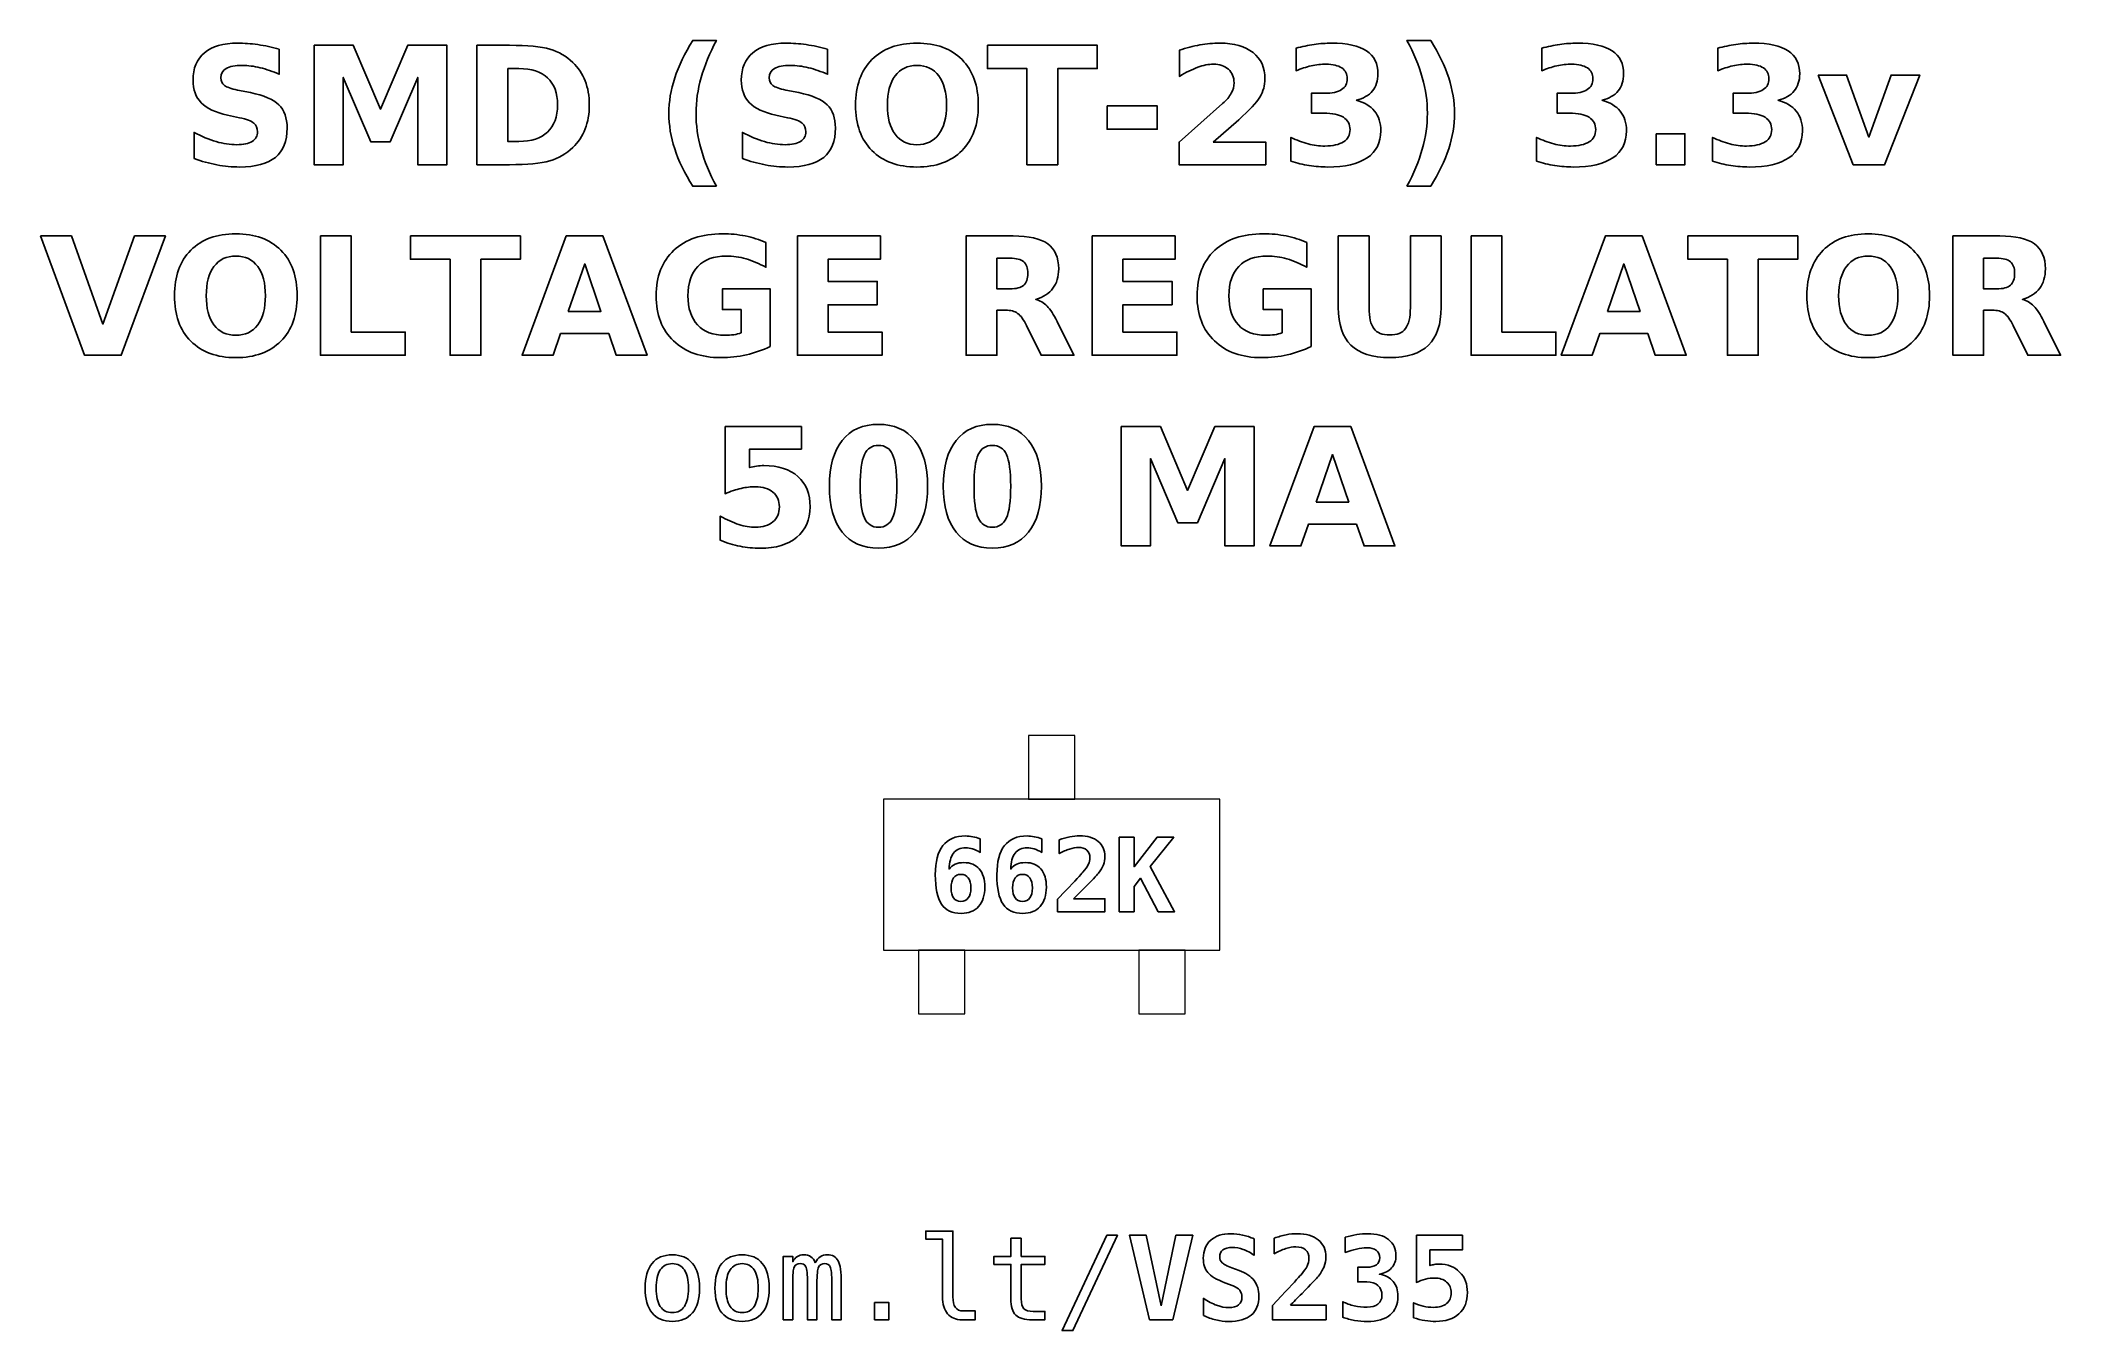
# Model space of a CAD drawing. Header units: centimetres. Extents: x -11.37 to -9.63, y -15.24 to -14.13.
import ezdxf

# ---------------------------------------------------------------- set-up
doc = ezdxf.new("R2010")
doc.units = ezdxf.units.CM
doc.header["$MEASUREMENT"] = 0
doc.layers.add('Layer 1', color=7, linetype='Continuous')

msp = doc.modelspace()

# ---------------------------------------------------------------- linework, layer by layer
at = {"layer": 'Layer 1', "color": 7, "lineweight": 9}
for points in [[(-10.52, -14.785), (-10.48, -14.785), (-10.48, -14.73), (-10.52, -14.73), (-10.52, -14.785)], [(-10.645, -14.915), (-10.355, -14.915), (-10.355, -14.785), (-10.645, -14.785), (-10.645, -14.915)], [(-10.615, -14.97), (-10.575, -14.97), (-10.575, -14.915), (-10.615, -14.915), (-10.615, -14.97)], [(-10.425, -14.97), (-10.385, -14.97), (-10.385, -14.915), (-10.425, -14.915), (-10.425, -14.97)]]:
    msp.add_lwpolyline(points, close=True, dxfattribs=at)
at = {"layer": 'Layer 1', "color": 250}
for points, knots in [([(-11.16602, -14.1386), (-11.16602, -14.1386), (-11.16602, -14.16035), (-11.16602, -14.16035), (-11.16602, -14.16035), (-11.17167, -14.15783), (-11.17719, -14.15593), (-11.18255, -14.15464), (-11.18255, -14.15464), (-11.18794, -14.15334), (-11.19302, -14.15271), (-11.19779, -14.15271), (-11.19779, -14.15271), (-11.20412, -14.15271), (-11.20882, -14.15358), (-11.21186, -14.15532), (-11.21186, -14.15532), (-11.21489, -14.15708), (-11.2164, -14.15979), (-11.2164, -14.16346), (-11.2164, -14.16346), (-11.2164, -14.16621), (-11.21539, -14.16837), (-11.21334, -14.1699), (-11.21334, -14.1699), (-11.21129, -14.17143), (-11.20758, -14.17277), (-11.20219, -14.17387), (-11.20219, -14.17387), (-11.20219, -14.17387), (-11.1909, -14.17613), (-11.1909, -14.17613), (-11.1909, -14.17613), (-11.17945, -14.17844), (-11.17134, -14.18192), (-11.16652, -14.18662), (-11.16652, -14.18662), (-11.16169, -14.1913), (-11.15927, -14.19796), (-11.15927, -14.20659), (-11.15927, -14.20659), (-11.15927, -14.21795), (-11.16263, -14.22639), (-11.16936, -14.23192), (-11.16936, -14.23192), (-11.17609, -14.23744), (-11.18636, -14.24022), (-11.20019, -14.24022), (-11.20019, -14.24022), (-11.20673, -14.24022), (-11.21327, -14.23961), (-11.21983, -14.23836), (-11.21983, -14.23836), (-11.22639, -14.23711), (-11.23298, -14.23528), (-11.23954, -14.23286), (-11.23954, -14.23286), (-11.23954, -14.23286), (-11.23954, -14.21047), (-11.23954, -14.21047), (-11.23954, -14.21047), (-11.23298, -14.21395), (-11.22663, -14.21658), (-11.22049, -14.21835), (-11.22049, -14.21835), (-11.21435, -14.22011), (-11.20845, -14.221), (-11.20276, -14.221), (-11.20276, -14.221), (-11.19697, -14.221), (-11.19253, -14.22004), (-11.18945, -14.21811), (-11.18945, -14.21811), (-11.18636, -14.21618), (-11.18484, -14.21343), (-11.18484, -14.20983), (-11.18484, -14.20983), (-11.18484, -14.20663), (-11.18587, -14.20414), (-11.18796, -14.2024), (-11.18796, -14.2024), (-11.19006, -14.20066), (-11.19422, -14.19909), (-11.20048, -14.19772), (-11.20048, -14.19772), (-11.20048, -14.19772), (-11.21075, -14.19544), (-11.21075, -14.19544), (-11.21075, -14.19544), (-11.22103, -14.19323), (-11.22856, -14.18973), (-11.23331, -14.1849), (-11.23331, -14.1849), (-11.23806, -14.18008), (-11.24043, -14.17357), (-11.24043, -14.16541), (-11.24043, -14.16541), (-11.24043, -14.15515), (-11.23712, -14.14727), (-11.23051, -14.14177), (-11.23051, -14.14177), (-11.2239, -14.13624), (-11.2144, -14.13349), (-11.20198, -14.13349), (-11.20198, -14.13349), (-11.19634, -14.13349), (-11.19053, -14.13392), (-11.18455, -14.13476), (-11.18455, -14.13476), (-11.17858, -14.13561), (-11.1724, -14.13688), (-11.16602, -14.1386)], [0, 0, 0, 0, 0.0357143, 0.0357143, 0.0357143, 0.0357143, 0.0714286, 0.0714286, 0.0714286, 0.0714286, 0.1071429, 0.1071429, 0.1071429, 0.1071429, 0.1428571, 0.1428571, 0.1428571, 0.1428571, 0.1785714, 0.1785714, 0.1785714, 0.1785714, 0.2142857, 0.2142857, 0.2142857, 0.2142857, 0.25, 0.25, 0.25, 0.25, 0.2857143, 0.2857143, 0.2857143, 0.2857143, 0.3214286, 0.3214286, 0.3214286, 0.3214286, 0.3571429, 0.3571429, 0.3571429, 0.3571429, 0.3928571, 0.3928571, 0.3928571, 0.3928571, 0.4285714, 0.4285714, 0.4285714, 0.4285714, 0.4642857, 0.4642857, 0.4642857, 0.4642857, 0.5, 0.5, 0.5, 0.5, 0.5357143, 0.5357143, 0.5357143, 0.5357143, 0.5714286, 0.5714286, 0.5714286, 0.5714286, 0.6071429, 0.6071429, 0.6071429, 0.6071429, 0.6428571, 0.6428571, 0.6428571, 0.6428571, 0.6785714, 0.6785714, 0.6785714, 0.6785714, 0.7142857, 0.7142857, 0.7142857, 0.7142857, 0.75, 0.75, 0.75, 0.75, 0.7857143, 0.7857143, 0.7857143, 0.7857143, 0.8214286, 0.8214286, 0.8214286, 0.8214286, 0.8571429, 0.8571429, 0.8571429, 0.8571429, 0.8928571, 0.8928571, 0.8928571, 0.8928571, 0.9285714, 0.9285714, 0.9285714, 0.9285714, 0.9642857, 0.9642857, 0.9642857, 0.9642857, 1, 1, 1, 1]), ([(-11.13599, -14.13535), (-11.13599, -14.13535), (-11.10224, -14.13535), (-11.10224, -14.13535), (-11.10224, -14.13535), (-11.10224, -14.13535), (-11.07879, -14.19041), (-11.07879, -14.19041), (-11.07879, -14.19041), (-11.07879, -14.19041), (-11.05523, -14.13535), (-11.05523, -14.13535), (-11.05523, -14.13535), (-11.05523, -14.13535), (-11.02155, -14.13535), (-11.02155, -14.13535), (-11.02155, -14.13535), (-11.02155, -14.13535), (-11.02155, -14.23822), (-11.02155, -14.23822), (-11.02155, -14.23822), (-11.02155, -14.23822), (-11.04662, -14.23822), (-11.04662, -14.23822), (-11.04662, -14.23822), (-11.04662, -14.23822), (-11.04662, -14.16298), (-11.04662, -14.16298), (-11.04662, -14.16298), (-11.04662, -14.16298), (-11.07033, -14.21844), (-11.07033, -14.21844), (-11.07033, -14.21844), (-11.07033, -14.21844), (-11.08714, -14.21844), (-11.08714, -14.21844), (-11.08714, -14.21844), (-11.08714, -14.21844), (-11.11085, -14.16298), (-11.11085, -14.16298), (-11.11085, -14.16298), (-11.11085, -14.16298), (-11.11085, -14.23822), (-11.11085, -14.23822), (-11.11085, -14.23822), (-11.11085, -14.23822), (-11.13599, -14.23822), (-11.13599, -14.23822), (-11.13599, -14.23822), (-11.13599, -14.23822), (-11.13599, -14.13535), (-11.13599, -14.13535)], [0, 0, 0, 0, 0.0769231, 0.0769231, 0.0769231, 0.0769231, 0.1538462, 0.1538462, 0.1538462, 0.1538462, 0.2307692, 0.2307692, 0.2307692, 0.2307692, 0.3076923, 0.3076923, 0.3076923, 0.3076923, 0.3846154, 0.3846154, 0.3846154, 0.3846154, 0.4615385, 0.4615385, 0.4615385, 0.4615385, 0.5384615, 0.5384615, 0.5384615, 0.5384615, 0.6153846, 0.6153846, 0.6153846, 0.6153846, 0.6923077, 0.6923077, 0.6923077, 0.6923077, 0.7692308, 0.7692308, 0.7692308, 0.7692308, 0.8461538, 0.8461538, 0.8461538, 0.8461538, 0.9230769, 0.9230769, 0.9230769, 0.9230769, 1, 1, 1, 1]), ([(-10.99556, -14.13535), (-10.99556, -14.13535), (-10.96757, -14.13535), (-10.96757, -14.13535), (-10.96757, -14.13535), (-10.95196, -14.13535), (-10.94034, -14.13646), (-10.9327, -14.13869), (-10.9327, -14.13869), (-10.92505, -14.14092), (-10.91849, -14.14469), (-10.91301, -14.15003), (-10.91301, -14.15003), (-10.90819, -14.15466), (-10.90462, -14.16002), (-10.90226, -14.16609), (-10.90226, -14.16609), (-10.89994, -14.17213), (-10.89876, -14.179), (-10.89876, -14.18669), (-10.89876, -14.18669), (-10.89876, -14.19445), (-10.89994, -14.20137), (-10.90226, -14.20746), (-10.90226, -14.20746), (-10.90462, -14.21355), (-10.90819, -14.21891), (-10.91301, -14.22354), (-10.91301, -14.22354), (-10.91854, -14.22888), (-10.92515, -14.23265), (-10.93286, -14.23488), (-10.93286, -14.23488), (-10.94058, -14.23711), (-10.95215, -14.23822), (-10.96757, -14.23822), (-10.96757, -14.23822), (-10.96757, -14.23822), (-10.99556, -14.23822), (-10.99556, -14.23822), (-10.99556, -14.23822), (-10.99556, -14.23822), (-10.99556, -14.13535), (-10.99556, -14.13535)], [0, 0, 0, 0, 0.0909091, 0.0909091, 0.0909091, 0.0909091, 0.1818182, 0.1818182, 0.1818182, 0.1818182, 0.2727273, 0.2727273, 0.2727273, 0.2727273, 0.3636364, 0.3636364, 0.3636364, 0.3636364, 0.4545455, 0.4545455, 0.4545455, 0.4545455, 0.5454545, 0.5454545, 0.5454545, 0.5454545, 0.6363636, 0.6363636, 0.6363636, 0.6363636, 0.7272727, 0.7272727, 0.7272727, 0.7272727, 0.8181818, 0.8181818, 0.8181818, 0.8181818, 0.9090909, 0.9090909, 0.9090909, 0.9090909, 1, 1, 1, 1]), ([(-10.78907, -14.25682), (-10.78907, -14.25682), (-10.80953, -14.25682), (-10.80953, -14.25682), (-10.80953, -14.25682), (-10.81656, -14.24549), (-10.82176, -14.23469), (-10.8251, -14.22446), (-10.8251, -14.22446), (-10.82846, -14.21425), (-10.83013, -14.20412), (-10.83013, -14.19405), (-10.83013, -14.19405), (-10.83013, -14.18399), (-10.82844, -14.1738), (-10.82508, -14.1635), (-10.82508, -14.1635), (-10.82169, -14.15318), (-10.81652, -14.14241), (-10.80953, -14.13114), (-10.80953, -14.13114), (-10.80953, -14.13114), (-10.78907, -14.13114), (-10.78907, -14.13114), (-10.78907, -14.13114), (-10.79495, -14.14203), (-10.79935, -14.15268), (-10.80229, -14.16308), (-10.80229, -14.16308), (-10.80523, -14.17347), (-10.80671, -14.18375), (-10.80671, -14.19391), (-10.80671, -14.19391), (-10.80671, -14.20407), (-10.80525, -14.21435), (-10.80234, -14.22479), (-10.80234, -14.22479), (-10.79942, -14.23521), (-10.795, -14.24589), (-10.78907, -14.25682)], [0, 0, 0, 0, 0.1, 0.1, 0.1, 0.1, 0.2, 0.2, 0.2, 0.2, 0.3, 0.3, 0.3, 0.3, 0.4, 0.4, 0.4, 0.4, 0.5, 0.5, 0.5, 0.5, 0.6, 0.6, 0.6, 0.6, 0.7, 0.7, 0.7, 0.7, 0.8, 0.8, 0.8, 0.8, 0.9, 0.9, 0.9, 0.9, 1, 1, 1, 1]), ([(-10.69323, -14.1386), (-10.69323, -14.1386), (-10.69323, -14.16035), (-10.69323, -14.16035), (-10.69323, -14.16035), (-10.69888, -14.15783), (-10.7044, -14.15593), (-10.70976, -14.15464), (-10.70976, -14.15464), (-10.71515, -14.15334), (-10.72023, -14.15271), (-10.725, -14.15271), (-10.725, -14.15271), (-10.73133, -14.15271), (-10.73603, -14.15358), (-10.73907, -14.15532), (-10.73907, -14.15532), (-10.7421, -14.15708), (-10.74361, -14.15979), (-10.74361, -14.16346), (-10.74361, -14.16346), (-10.74361, -14.16621), (-10.7426, -14.16837), (-10.74055, -14.1699), (-10.74055, -14.1699), (-10.7385, -14.17143), (-10.73479, -14.17277), (-10.7294, -14.17387), (-10.7294, -14.17387), (-10.7294, -14.17387), (-10.71811, -14.17613), (-10.71811, -14.17613), (-10.71811, -14.17613), (-10.70666, -14.17844), (-10.69855, -14.18192), (-10.69373, -14.18662), (-10.69373, -14.18662), (-10.6889, -14.1913), (-10.68648, -14.19796), (-10.68648, -14.20659), (-10.68648, -14.20659), (-10.68648, -14.21795), (-10.68984, -14.22639), (-10.69657, -14.23192), (-10.69657, -14.23192), (-10.7033, -14.23744), (-10.71357, -14.24022), (-10.7274, -14.24022), (-10.7274, -14.24022), (-10.73394, -14.24022), (-10.74048, -14.23961), (-10.74704, -14.23836), (-10.74704, -14.23836), (-10.7536, -14.23711), (-10.76019, -14.23528), (-10.76675, -14.23286), (-10.76675, -14.23286), (-10.76675, -14.23286), (-10.76675, -14.21047), (-10.76675, -14.21047), (-10.76675, -14.21047), (-10.76019, -14.21395), (-10.75384, -14.21658), (-10.7477, -14.21835), (-10.7477, -14.21835), (-10.74156, -14.22011), (-10.73566, -14.221), (-10.72997, -14.221), (-10.72997, -14.221), (-10.72418, -14.221), (-10.71974, -14.22004), (-10.71666, -14.21811), (-10.71666, -14.21811), (-10.71357, -14.21618), (-10.71205, -14.21343), (-10.71205, -14.20983), (-10.71205, -14.20983), (-10.71205, -14.20663), (-10.71308, -14.20414), (-10.71517, -14.2024), (-10.71517, -14.2024), (-10.71727, -14.20066), (-10.72143, -14.19909), (-10.72769, -14.19772), (-10.72769, -14.19772), (-10.72769, -14.19772), (-10.73796, -14.19544), (-10.73796, -14.19544), (-10.73796, -14.19544), (-10.74824, -14.19323), (-10.75577, -14.18973), (-10.76052, -14.1849), (-10.76052, -14.1849), (-10.76527, -14.18008), (-10.76764, -14.17357), (-10.76764, -14.16541), (-10.76764, -14.16541), (-10.76764, -14.15515), (-10.76433, -14.14727), (-10.75772, -14.14177), (-10.75772, -14.14177), (-10.75111, -14.13624), (-10.74161, -14.13349), (-10.72919, -14.13349), (-10.72919, -14.13349), (-10.72355, -14.13349), (-10.71774, -14.13392), (-10.71176, -14.13476), (-10.71176, -14.13476), (-10.70579, -14.13561), (-10.69961, -14.13688), (-10.69323, -14.1386)], [0, 0, 0, 0, 0.0357143, 0.0357143, 0.0357143, 0.0357143, 0.0714286, 0.0714286, 0.0714286, 0.0714286, 0.1071429, 0.1071429, 0.1071429, 0.1071429, 0.1428571, 0.1428571, 0.1428571, 0.1428571, 0.1785714, 0.1785714, 0.1785714, 0.1785714, 0.2142857, 0.2142857, 0.2142857, 0.2142857, 0.25, 0.25, 0.25, 0.25, 0.2857143, 0.2857143, 0.2857143, 0.2857143, 0.3214286, 0.3214286, 0.3214286, 0.3214286, 0.3571429, 0.3571429, 0.3571429, 0.3571429, 0.3928571, 0.3928571, 0.3928571, 0.3928571, 0.4285714, 0.4285714, 0.4285714, 0.4285714, 0.4642857, 0.4642857, 0.4642857, 0.4642857, 0.5, 0.5, 0.5, 0.5, 0.5357143, 0.5357143, 0.5357143, 0.5357143, 0.5714286, 0.5714286, 0.5714286, 0.5714286, 0.6071429, 0.6071429, 0.6071429, 0.6071429, 0.6428571, 0.6428571, 0.6428571, 0.6428571, 0.6785714, 0.6785714, 0.6785714, 0.6785714, 0.7142857, 0.7142857, 0.7142857, 0.7142857, 0.75, 0.75, 0.75, 0.75, 0.7857143, 0.7857143, 0.7857143, 0.7857143, 0.8214286, 0.8214286, 0.8214286, 0.8214286, 0.8571429, 0.8571429, 0.8571429, 0.8571429, 0.8928571, 0.8928571, 0.8928571, 0.8928571, 0.9285714, 0.9285714, 0.9285714, 0.9285714, 0.9642857, 0.9642857, 0.9642857, 0.9642857, 1, 1, 1, 1]), ([(-10.61621, -14.13349), (-10.59968, -14.13349), (-10.58672, -14.13822), (-10.57736, -14.1477), (-10.57736, -14.1477), (-10.56798, -14.15715), (-10.5633, -14.1702), (-10.5633, -14.18688), (-10.5633, -14.18688), (-10.5633, -14.20351), (-10.56798, -14.21656), (-10.57736, -14.22601), (-10.57736, -14.22601), (-10.58672, -14.23549), (-10.59968, -14.24022), (-10.61621, -14.24022), (-10.61621, -14.24022), (-10.6327, -14.24022), (-10.64563, -14.23549), (-10.65504, -14.22601), (-10.65504, -14.22601), (-10.66442, -14.21656), (-10.66913, -14.20351), (-10.66913, -14.18688), (-10.66913, -14.18688), (-10.66913, -14.1702), (-10.66442, -14.15715), (-10.65504, -14.1477), (-10.65504, -14.1477), (-10.64563, -14.13822), (-10.6327, -14.13349), (-10.61621, -14.13349)], [0, 0, 0, 0, 0.125, 0.125, 0.125, 0.125, 0.25, 0.25, 0.25, 0.25, 0.375, 0.375, 0.375, 0.375, 0.5, 0.5, 0.5, 0.5, 0.625, 0.625, 0.625, 0.625, 0.75, 0.75, 0.75, 0.75, 0.875, 0.875, 0.875, 0.875, 1, 1, 1, 1]), ([(-10.55551, -14.13535), (-10.55551, -14.13535), (-10.46071, -14.13535), (-10.46071, -14.13535), (-10.46071, -14.13535), (-10.46071, -14.13535), (-10.46071, -14.15541), (-10.46071, -14.15541), (-10.46071, -14.15541), (-10.46071, -14.15541), (-10.49481, -14.15541), (-10.49481, -14.15541), (-10.49481, -14.15541), (-10.49481, -14.15541), (-10.49481, -14.23822), (-10.49481, -14.23822), (-10.49481, -14.23822), (-10.49481, -14.23822), (-10.52134, -14.23822), (-10.52134, -14.23822), (-10.52134, -14.23822), (-10.52134, -14.23822), (-10.52134, -14.15541), (-10.52134, -14.15541), (-10.52134, -14.15541), (-10.52134, -14.15541), (-10.55551, -14.15541), (-10.55551, -14.15541), (-10.55551, -14.15541), (-10.55551, -14.15541), (-10.55551, -14.13535), (-10.55551, -14.13535)], [0, 0, 0, 0, 0.125, 0.125, 0.125, 0.125, 0.25, 0.25, 0.25, 0.25, 0.375, 0.375, 0.375, 0.375, 0.5, 0.5, 0.5, 0.5, 0.625, 0.625, 0.625, 0.625, 0.75, 0.75, 0.75, 0.75, 0.875, 0.875, 0.875, 0.875, 1, 1, 1, 1]), ([(-10.36071, -14.21872), (-10.36071, -14.21872), (-10.31543, -14.21872), (-10.31543, -14.21872), (-10.31543, -14.21872), (-10.31543, -14.21872), (-10.31543, -14.23822), (-10.31543, -14.23822), (-10.31543, -14.23822), (-10.31543, -14.23822), (-10.3902, -14.23822), (-10.3902, -14.23822), (-10.3902, -14.23822), (-10.3902, -14.23822), (-10.3902, -14.21872), (-10.3902, -14.21872), (-10.3902, -14.21872), (-10.3902, -14.21872), (-10.35264, -14.18559), (-10.35264, -14.18559), (-10.35264, -14.18559), (-10.34928, -14.18255), (-10.34681, -14.17959), (-10.34521, -14.1767), (-10.34521, -14.1767), (-10.34359, -14.1738), (-10.34279, -14.17079), (-10.34279, -14.16766), (-10.34279, -14.16766), (-10.34279, -14.16284), (-10.34441, -14.15896), (-10.34765, -14.15602), (-10.34765, -14.15602), (-10.35088, -14.15308), (-10.35518, -14.15163), (-10.36057, -14.15163), (-10.36057, -14.15163), (-10.3647, -14.15163), (-10.36922, -14.15252), (-10.37414, -14.15428), (-10.37414, -14.15428), (-10.37905, -14.15605), (-10.38432, -14.15868), (-10.38992, -14.16216), (-10.38992, -14.16216), (-10.38992, -14.16216), (-10.38992, -14.13956), (-10.38992, -14.13956), (-10.38992, -14.13956), (-10.38394, -14.13759), (-10.37804, -14.13608), (-10.37221, -14.13505), (-10.37221, -14.13505), (-10.36637, -14.13401), (-10.36066, -14.13349), (-10.35504, -14.13349), (-10.35504, -14.13349), (-10.34274, -14.13349), (-10.33317, -14.1362), (-10.32635, -14.14163), (-10.32635, -14.14163), (-10.31953, -14.14704), (-10.31612, -14.15459), (-10.31612, -14.1643), (-10.31612, -14.1643), (-10.31612, -14.1699), (-10.31757, -14.17512), (-10.32047, -14.17997), (-10.32047, -14.17997), (-10.32336, -14.18481), (-10.32945, -14.1913), (-10.33872, -14.19944), (-10.33872, -14.19944), (-10.33872, -14.19944), (-10.36071, -14.21872), (-10.36071, -14.21872)], [0, 0, 0, 0, 0.0526316, 0.0526316, 0.0526316, 0.0526316, 0.1052632, 0.1052632, 0.1052632, 0.1052632, 0.1578947, 0.1578947, 0.1578947, 0.1578947, 0.2105263, 0.2105263, 0.2105263, 0.2105263, 0.2631579, 0.2631579, 0.2631579, 0.2631579, 0.3157895, 0.3157895, 0.3157895, 0.3157895, 0.3684211, 0.3684211, 0.3684211, 0.3684211, 0.4210526, 0.4210526, 0.4210526, 0.4210526, 0.4736842, 0.4736842, 0.4736842, 0.4736842, 0.5263158, 0.5263158, 0.5263158, 0.5263158, 0.5789474, 0.5789474, 0.5789474, 0.5789474, 0.6315789, 0.6315789, 0.6315789, 0.6315789, 0.6842105, 0.6842105, 0.6842105, 0.6842105, 0.7368421, 0.7368421, 0.7368421, 0.7368421, 0.7894737, 0.7894737, 0.7894737, 0.7894737, 0.8421053, 0.8421053, 0.8421053, 0.8421053, 0.8947368, 0.8947368, 0.8947368, 0.8947368, 0.9473684, 0.9473684, 0.9473684, 0.9473684, 1, 1, 1, 1]), ([(-10.23745, -14.18274), (-10.23053, -14.18453), (-10.22524, -14.18766), (-10.22164, -14.19208), (-10.22164, -14.19208), (-10.21804, -14.19652), (-10.21623, -14.20214), (-10.21623, -14.20899), (-10.21623, -14.20899), (-10.21623, -14.21919), (-10.22014, -14.22695), (-10.22794, -14.23227), (-10.22794, -14.23227), (-10.23575, -14.23756), (-10.24714, -14.24022), (-10.26212, -14.24022), (-10.26212, -14.24022), (-10.26741, -14.24022), (-10.2727, -14.2398), (-10.27802, -14.23895), (-10.27802, -14.23895), (-10.28331, -14.2381), (-10.28855, -14.23681), (-10.29375, -14.23512), (-10.29375, -14.23512), (-10.29375, -14.23512), (-10.29375, -14.21465), (-10.29375, -14.21465), (-10.29375, -14.21465), (-10.28879, -14.21712), (-10.28387, -14.21901), (-10.27898, -14.22028), (-10.27898, -14.22028), (-10.27409, -14.22152), (-10.26927, -14.22216), (-10.26454, -14.22216), (-10.26454, -14.22216), (-10.25751, -14.22216), (-10.25212, -14.22093), (-10.24838, -14.21851), (-10.24838, -14.21851), (-10.24464, -14.21607), (-10.24276, -14.21259), (-10.24276, -14.20802), (-10.24276, -14.20802), (-10.24276, -14.20334), (-10.24469, -14.19979), (-10.24852, -14.19739), (-10.24852, -14.19739), (-10.25236, -14.19497), (-10.25802, -14.19377), (-10.2655, -14.19377), (-10.2655, -14.19377), (-10.2655, -14.19377), (-10.27611, -14.19377), (-10.27611, -14.19377), (-10.27611, -14.19377), (-10.27611, -14.19377), (-10.27611, -14.17667), (-10.27611, -14.17667), (-10.27611, -14.17667), (-10.27611, -14.17667), (-10.26496, -14.17667), (-10.26496, -14.17667), (-10.26496, -14.17667), (-10.25828, -14.17667), (-10.25334, -14.17564), (-10.25008, -14.17354), (-10.25008, -14.17354), (-10.24681, -14.17145), (-10.24518, -14.16828), (-10.24518, -14.16402), (-10.24518, -14.16402), (-10.24518, -14.16007), (-10.24676, -14.15701), (-10.24993, -14.15487), (-10.24993, -14.15487), (-10.25311, -14.15271), (-10.25758, -14.15163), (-10.26336, -14.15163), (-10.26336, -14.15163), (-10.26764, -14.15163), (-10.27195, -14.1521), (-10.27632, -14.15306), (-10.27632, -14.15306), (-10.28067, -14.15402), (-10.285, -14.15546), (-10.28933, -14.15734), (-10.28933, -14.15734), (-10.28933, -14.15734), (-10.28933, -14.13791), (-10.28933, -14.13791), (-10.28933, -14.13791), (-10.28408, -14.13643), (-10.27891, -14.13533), (-10.27376, -14.1346), (-10.27376, -14.1346), (-10.26861, -14.13387), (-10.26358, -14.13349), (-10.25861, -14.13349), (-10.25861, -14.13349), (-10.24525, -14.13349), (-10.23524, -14.13568), (-10.2286, -14.14008), (-10.2286, -14.14008), (-10.22197, -14.14445), (-10.21866, -14.15106), (-10.21866, -14.15988), (-10.21866, -14.15988), (-10.21866, -14.16588), (-10.22023, -14.17082), (-10.22341, -14.17465), (-10.22341, -14.17465), (-10.22658, -14.17848), (-10.23126, -14.18119), (-10.23745, -14.18274)], [0, 0, 0, 0, 0.0344828, 0.0344828, 0.0344828, 0.0344828, 0.0689655, 0.0689655, 0.0689655, 0.0689655, 0.1034483, 0.1034483, 0.1034483, 0.1034483, 0.137931, 0.137931, 0.137931, 0.137931, 0.1724138, 0.1724138, 0.1724138, 0.1724138, 0.2068966, 0.2068966, 0.2068966, 0.2068966, 0.2413793, 0.2413793, 0.2413793, 0.2413793, 0.2758621, 0.2758621, 0.2758621, 0.2758621, 0.3103448, 0.3103448, 0.3103448, 0.3103448, 0.3448276, 0.3448276, 0.3448276, 0.3448276, 0.3793103, 0.3793103, 0.3793103, 0.3793103, 0.4137931, 0.4137931, 0.4137931, 0.4137931, 0.4482759, 0.4482759, 0.4482759, 0.4482759, 0.4827586, 0.4827586, 0.4827586, 0.4827586, 0.5172414, 0.5172414, 0.5172414, 0.5172414, 0.5517241, 0.5517241, 0.5517241, 0.5517241, 0.5862069, 0.5862069, 0.5862069, 0.5862069, 0.6206897, 0.6206897, 0.6206897, 0.6206897, 0.6551724, 0.6551724, 0.6551724, 0.6551724, 0.6896552, 0.6896552, 0.6896552, 0.6896552, 0.7241379, 0.7241379, 0.7241379, 0.7241379, 0.7586207, 0.7586207, 0.7586207, 0.7586207, 0.7931034, 0.7931034, 0.7931034, 0.7931034, 0.8275862, 0.8275862, 0.8275862, 0.8275862, 0.862069, 0.862069, 0.862069, 0.862069, 0.8965517, 0.8965517, 0.8965517, 0.8965517, 0.9310345, 0.9310345, 0.9310345, 0.9310345, 0.9655172, 0.9655172, 0.9655172, 0.9655172, 1, 1, 1, 1]), ([(-10.1937, -14.25682), (-10.18782, -14.24589), (-10.1834, -14.23521), (-10.18046, -14.22479), (-10.18046, -14.22479), (-10.17752, -14.21435), (-10.17606, -14.20407), (-10.17606, -14.19391), (-10.17606, -14.19391), (-10.17606, -14.18375), (-10.17752, -14.17347), (-10.18046, -14.16308), (-10.18046, -14.16308), (-10.1834, -14.15268), (-10.18782, -14.14203), (-10.1937, -14.13114), (-10.1937, -14.13114), (-10.1937, -14.13114), (-10.17324, -14.13114), (-10.17324, -14.13114), (-10.17324, -14.13114), (-10.16626, -14.14241), (-10.16108, -14.15318), (-10.15769, -14.1635), (-10.15769, -14.1635), (-10.15433, -14.1738), (-10.15264, -14.18399), (-10.15264, -14.19405), (-10.15264, -14.19405), (-10.15264, -14.20412), (-10.15431, -14.21425), (-10.15767, -14.22446), (-10.15767, -14.22446), (-10.16101, -14.23469), (-10.16621, -14.24549), (-10.17324, -14.25682), (-10.17324, -14.25682), (-10.17324, -14.25682), (-10.1937, -14.25682), (-10.1937, -14.25682)], [0, 0, 0, 0, 0.1, 0.1, 0.1, 0.1, 0.2, 0.2, 0.2, 0.2, 0.3, 0.3, 0.3, 0.3, 0.4, 0.4, 0.4, 0.4, 0.5, 0.5, 0.5, 0.5, 0.6, 0.6, 0.6, 0.6, 0.7, 0.7, 0.7, 0.7, 0.8, 0.8, 0.8, 0.8, 0.9, 0.9, 0.9, 0.9, 1, 1, 1, 1]), ([(-10.02564, -14.18274), (-10.01872, -14.18453), (-10.01343, -14.18766), (-10.00983, -14.19208), (-10.00983, -14.19208), (-10.00623, -14.19652), (-10.00442, -14.20214), (-10.00442, -14.20899), (-10.00442, -14.20899), (-10.00442, -14.21919), (-10.00833, -14.22695), (-10.01613, -14.23227), (-10.01613, -14.23227), (-10.02394, -14.23756), (-10.03533, -14.24022), (-10.05031, -14.24022), (-10.05031, -14.24022), (-10.0556, -14.24022), (-10.06089, -14.2398), (-10.06621, -14.23895), (-10.06621, -14.23895), (-10.0715, -14.2381), (-10.07674, -14.23681), (-10.08194, -14.23512), (-10.08194, -14.23512), (-10.08194, -14.23512), (-10.08194, -14.21465), (-10.08194, -14.21465), (-10.08194, -14.21465), (-10.07698, -14.21712), (-10.07206, -14.21901), (-10.06717, -14.22028), (-10.06717, -14.22028), (-10.06228, -14.22152), (-10.05746, -14.22216), (-10.05273, -14.22216), (-10.05273, -14.22216), (-10.0457, -14.22216), (-10.04031, -14.22093), (-10.03657, -14.21851), (-10.03657, -14.21851), (-10.03283, -14.21607), (-10.03095, -14.21259), (-10.03095, -14.20802), (-10.03095, -14.20802), (-10.03095, -14.20334), (-10.03288, -14.19979), (-10.03671, -14.19739), (-10.03671, -14.19739), (-10.04055, -14.19497), (-10.04621, -14.19377), (-10.05369, -14.19377), (-10.05369, -14.19377), (-10.05369, -14.19377), (-10.0643, -14.19377), (-10.0643, -14.19377), (-10.0643, -14.19377), (-10.0643, -14.19377), (-10.0643, -14.17667), (-10.0643, -14.17667), (-10.0643, -14.17667), (-10.0643, -14.17667), (-10.05315, -14.17667), (-10.05315, -14.17667), (-10.05315, -14.17667), (-10.04647, -14.17667), (-10.04153, -14.17564), (-10.03827, -14.17354), (-10.03827, -14.17354), (-10.035, -14.17145), (-10.03337, -14.16828), (-10.03337, -14.16402), (-10.03337, -14.16402), (-10.03337, -14.16007), (-10.03495, -14.15701), (-10.03812, -14.15487), (-10.03812, -14.15487), (-10.0413, -14.15271), (-10.04577, -14.15163), (-10.05155, -14.15163), (-10.05155, -14.15163), (-10.05583, -14.15163), (-10.06014, -14.1521), (-10.06451, -14.15306), (-10.06451, -14.15306), (-10.06886, -14.15402), (-10.07319, -14.15546), (-10.07752, -14.15734), (-10.07752, -14.15734), (-10.07752, -14.15734), (-10.07752, -14.13791), (-10.07752, -14.13791), (-10.07752, -14.13791), (-10.07227, -14.13643), (-10.0671, -14.13533), (-10.06195, -14.1346), (-10.06195, -14.1346), (-10.0568, -14.13387), (-10.05177, -14.13349), (-10.0468, -14.13349), (-10.0468, -14.13349), (-10.03344, -14.13349), (-10.02343, -14.13568), (-10.01679, -14.14008), (-10.01679, -14.14008), (-10.01016, -14.14445), (-10.00685, -14.15106), (-10.00685, -14.15988), (-10.00685, -14.15988), (-10.00685, -14.16588), (-10.00842, -14.17082), (-10.0116, -14.17465), (-10.0116, -14.17465), (-10.01477, -14.17848), (-10.01945, -14.18119), (-10.02564, -14.18274)], [0, 0, 0, 0, 0.0344828, 0.0344828, 0.0344828, 0.0344828, 0.0689655, 0.0689655, 0.0689655, 0.0689655, 0.1034483, 0.1034483, 0.1034483, 0.1034483, 0.137931, 0.137931, 0.137931, 0.137931, 0.1724138, 0.1724138, 0.1724138, 0.1724138, 0.2068966, 0.2068966, 0.2068966, 0.2068966, 0.2413793, 0.2413793, 0.2413793, 0.2413793, 0.2758621, 0.2758621, 0.2758621, 0.2758621, 0.3103448, 0.3103448, 0.3103448, 0.3103448, 0.3448276, 0.3448276, 0.3448276, 0.3448276, 0.3793103, 0.3793103, 0.3793103, 0.3793103, 0.4137931, 0.4137931, 0.4137931, 0.4137931, 0.4482759, 0.4482759, 0.4482759, 0.4482759, 0.4827586, 0.4827586, 0.4827586, 0.4827586, 0.5172414, 0.5172414, 0.5172414, 0.5172414, 0.5517241, 0.5517241, 0.5517241, 0.5517241, 0.5862069, 0.5862069, 0.5862069, 0.5862069, 0.6206897, 0.6206897, 0.6206897, 0.6206897, 0.6551724, 0.6551724, 0.6551724, 0.6551724, 0.6896552, 0.6896552, 0.6896552, 0.6896552, 0.7241379, 0.7241379, 0.7241379, 0.7241379, 0.7586207, 0.7586207, 0.7586207, 0.7586207, 0.7931034, 0.7931034, 0.7931034, 0.7931034, 0.8275862, 0.8275862, 0.8275862, 0.8275862, 0.862069, 0.862069, 0.862069, 0.862069, 0.8965517, 0.8965517, 0.8965517, 0.8965517, 0.9310345, 0.9310345, 0.9310345, 0.9310345, 0.9655172, 0.9655172, 0.9655172, 0.9655172, 1, 1, 1, 1]), ([(-9.87385, -14.18274), (-9.86693, -14.18453), (-9.86164, -14.18766), (-9.85804, -14.19208), (-9.85804, -14.19208), (-9.85444, -14.19652), (-9.85263, -14.20214), (-9.85263, -14.20899), (-9.85263, -14.20899), (-9.85263, -14.21919), (-9.85654, -14.22695), (-9.86434, -14.23227), (-9.86434, -14.23227), (-9.87215, -14.23756), (-9.88354, -14.24022), (-9.89852, -14.24022), (-9.89852, -14.24022), (-9.90381, -14.24022), (-9.9091, -14.2398), (-9.91442, -14.23895), (-9.91442, -14.23895), (-9.91971, -14.2381), (-9.92495, -14.23681), (-9.93015, -14.23512), (-9.93015, -14.23512), (-9.93015, -14.23512), (-9.93015, -14.21465), (-9.93015, -14.21465), (-9.93015, -14.21465), (-9.92519, -14.21712), (-9.92027, -14.21901), (-9.91538, -14.22028), (-9.91538, -14.22028), (-9.91049, -14.22152), (-9.90567, -14.22216), (-9.90094, -14.22216), (-9.90094, -14.22216), (-9.89391, -14.22216), (-9.88852, -14.22093), (-9.88478, -14.21851), (-9.88478, -14.21851), (-9.88104, -14.21607), (-9.87916, -14.21259), (-9.87916, -14.20802), (-9.87916, -14.20802), (-9.87916, -14.20334), (-9.88109, -14.19979), (-9.88492, -14.19739), (-9.88492, -14.19739), (-9.88876, -14.19497), (-9.89442, -14.19377), (-9.9019, -14.19377), (-9.9019, -14.19377), (-9.9019, -14.19377), (-9.91251, -14.19377), (-9.91251, -14.19377), (-9.91251, -14.19377), (-9.91251, -14.19377), (-9.91251, -14.17667), (-9.91251, -14.17667), (-9.91251, -14.17667), (-9.91251, -14.17667), (-9.90136, -14.17667), (-9.90136, -14.17667), (-9.90136, -14.17667), (-9.89468, -14.17667), (-9.88974, -14.17564), (-9.88648, -14.17354), (-9.88648, -14.17354), (-9.88321, -14.17145), (-9.88158, -14.16828), (-9.88158, -14.16402), (-9.88158, -14.16402), (-9.88158, -14.16007), (-9.88316, -14.15701), (-9.88633, -14.15487), (-9.88633, -14.15487), (-9.88951, -14.15271), (-9.89398, -14.15163), (-9.89976, -14.15163), (-9.89976, -14.15163), (-9.90404, -14.15163), (-9.90835, -14.1521), (-9.91272, -14.15306), (-9.91272, -14.15306), (-9.91707, -14.15402), (-9.9214, -14.15546), (-9.92573, -14.15734), (-9.92573, -14.15734), (-9.92573, -14.15734), (-9.92573, -14.13791), (-9.92573, -14.13791), (-9.92573, -14.13791), (-9.92048, -14.13643), (-9.91531, -14.13533), (-9.91016, -14.1346), (-9.91016, -14.1346), (-9.90501, -14.13387), (-9.89998, -14.13349), (-9.89501, -14.13349), (-9.89501, -14.13349), (-9.88165, -14.13349), (-9.87164, -14.13568), (-9.865, -14.14008), (-9.865, -14.14008), (-9.85837, -14.14445), (-9.85506, -14.15106), (-9.85506, -14.15988), (-9.85506, -14.15988), (-9.85506, -14.16588), (-9.85663, -14.17082), (-9.85981, -14.17465), (-9.85981, -14.17465), (-9.86298, -14.17848), (-9.86766, -14.18119), (-9.87385, -14.18274)], [0, 0, 0, 0, 0.0344828, 0.0344828, 0.0344828, 0.0344828, 0.0689655, 0.0689655, 0.0689655, 0.0689655, 0.1034483, 0.1034483, 0.1034483, 0.1034483, 0.137931, 0.137931, 0.137931, 0.137931, 0.1724138, 0.1724138, 0.1724138, 0.1724138, 0.2068966, 0.2068966, 0.2068966, 0.2068966, 0.2413793, 0.2413793, 0.2413793, 0.2413793, 0.2758621, 0.2758621, 0.2758621, 0.2758621, 0.3103448, 0.3103448, 0.3103448, 0.3103448, 0.3448276, 0.3448276, 0.3448276, 0.3448276, 0.3793103, 0.3793103, 0.3793103, 0.3793103, 0.4137931, 0.4137931, 0.4137931, 0.4137931, 0.4482759, 0.4482759, 0.4482759, 0.4482759, 0.4827586, 0.4827586, 0.4827586, 0.4827586, 0.5172414, 0.5172414, 0.5172414, 0.5172414, 0.5517241, 0.5517241, 0.5517241, 0.5517241, 0.5862069, 0.5862069, 0.5862069, 0.5862069, 0.6206897, 0.6206897, 0.6206897, 0.6206897, 0.6551724, 0.6551724, 0.6551724, 0.6551724, 0.6896552, 0.6896552, 0.6896552, 0.6896552, 0.7241379, 0.7241379, 0.7241379, 0.7241379, 0.7586207, 0.7586207, 0.7586207, 0.7586207, 0.7931034, 0.7931034, 0.7931034, 0.7931034, 0.8275862, 0.8275862, 0.8275862, 0.8275862, 0.862069, 0.862069, 0.862069, 0.862069, 0.8965517, 0.8965517, 0.8965517, 0.8965517, 0.9310345, 0.9310345, 0.9310345, 0.9310345, 0.9655172, 0.9655172, 0.9655172, 0.9655172, 1, 1, 1, 1]), ([(-10.96903, -14.15541), (-10.96903, -14.15541), (-10.96903, -14.21816), (-10.96903, -14.21816), (-10.96903, -14.21816), (-10.96903, -14.21816), (-10.95953, -14.21816), (-10.95953, -14.21816), (-10.95953, -14.21816), (-10.94869, -14.21816), (-10.94041, -14.21548), (-10.9347, -14.21009), (-10.9347, -14.21009), (-10.92898, -14.20473), (-10.92611, -14.19692), (-10.92611, -14.18669), (-10.92611, -14.18669), (-10.92611, -14.17648), (-10.92896, -14.16872), (-10.93465, -14.16341), (-10.93465, -14.16341), (-10.94034, -14.15807), (-10.94864, -14.15541), (-10.95953, -14.15541), (-10.95953, -14.15541), (-10.95953, -14.15541), (-10.96903, -14.15541), (-10.96903, -14.15541)], [0, 0, 0, 0, 0.1428571, 0.1428571, 0.1428571, 0.1428571, 0.2857143, 0.2857143, 0.2857143, 0.2857143, 0.4285714, 0.4285714, 0.4285714, 0.4285714, 0.5714286, 0.5714286, 0.5714286, 0.5714286, 0.7142857, 0.7142857, 0.7142857, 0.7142857, 0.8571429, 0.8571429, 0.8571429, 0.8571429, 1, 1, 1, 1]), ([(-10.61621, -14.15271), (-10.6243, -14.15271), (-10.63056, -14.15569), (-10.63503, -14.16167), (-10.63503, -14.16167), (-10.63947, -14.16764), (-10.64171, -14.17604), (-10.64171, -14.18688), (-10.64171, -14.18688), (-10.64171, -14.1977), (-10.63947, -14.20607), (-10.63503, -14.21204), (-10.63503, -14.21204), (-10.63056, -14.21802), (-10.6243, -14.221), (-10.61621, -14.221), (-10.61621, -14.221), (-10.60807, -14.221), (-10.6018, -14.21802), (-10.59733, -14.21204), (-10.59733, -14.21204), (-10.59288, -14.20607), (-10.59065, -14.1977), (-10.59065, -14.18688), (-10.59065, -14.18688), (-10.59065, -14.17604), (-10.59288, -14.16764), (-10.59733, -14.16167), (-10.59733, -14.16167), (-10.6018, -14.15569), (-10.60807, -14.15271), (-10.61621, -14.15271)], [0, 0, 0, 0, 0.125, 0.125, 0.125, 0.125, 0.25, 0.25, 0.25, 0.25, 0.375, 0.375, 0.375, 0.375, 0.5, 0.5, 0.5, 0.5, 0.625, 0.625, 0.625, 0.625, 0.75, 0.75, 0.75, 0.75, 0.875, 0.875, 0.875, 0.875, 1, 1, 1, 1]), ([(-9.83925, -14.16106), (-9.83925, -14.16106), (-9.81458, -14.16106), (-9.81458, -14.16106), (-9.81458, -14.16106), (-9.81458, -14.16106), (-9.79536, -14.21437), (-9.79536, -14.21437), (-9.79536, -14.21437), (-9.79536, -14.21437), (-9.77622, -14.16106), (-9.77622, -14.16106), (-9.77622, -14.16106), (-9.77622, -14.16106), (-9.75148, -14.16106), (-9.75148, -14.16106), (-9.75148, -14.16106), (-9.75148, -14.16106), (-9.78187, -14.23822), (-9.78187, -14.23822), (-9.78187, -14.23822), (-9.78187, -14.23822), (-9.80893, -14.23822), (-9.80893, -14.23822), (-9.80893, -14.23822), (-9.80893, -14.23822), (-9.83925, -14.16106), (-9.83925, -14.16106)], [0, 0, 0, 0, 0.1428571, 0.1428571, 0.1428571, 0.1428571, 0.2857143, 0.2857143, 0.2857143, 0.2857143, 0.4285714, 0.4285714, 0.4285714, 0.4285714, 0.5714286, 0.5714286, 0.5714286, 0.5714286, 0.7142857, 0.7142857, 0.7142857, 0.7142857, 0.8571429, 0.8571429, 0.8571429, 0.8571429, 1, 1, 1, 1]), ([(-10.45229, -14.18759), (-10.45229, -14.18759), (-10.40901, -14.18759), (-10.40901, -14.18759), (-10.40901, -14.18759), (-10.40901, -14.18759), (-10.40901, -14.20765), (-10.40901, -14.20765), (-10.40901, -14.20765), (-10.40901, -14.20765), (-10.45229, -14.20765), (-10.45229, -14.20765), (-10.45229, -14.20765), (-10.45229, -14.20765), (-10.45229, -14.18759), (-10.45229, -14.18759)], [0, 0, 0, 0, 0.25, 0.25, 0.25, 0.25, 0.5, 0.5, 0.5, 0.5, 0.75, 0.75, 0.75, 0.75, 1, 1, 1, 1]), ([(-9.97879, -14.21155), (-9.97879, -14.21155), (-9.95397, -14.21155), (-9.95397, -14.21155), (-9.95397, -14.21155), (-9.95397, -14.21155), (-9.95397, -14.23822), (-9.95397, -14.23822), (-9.95397, -14.23822), (-9.95397, -14.23822), (-9.97879, -14.23822), (-9.97879, -14.23822), (-9.97879, -14.23822), (-9.97879, -14.23822), (-9.97879, -14.21155), (-9.97879, -14.21155)], [0, 0, 0, 0, 0.25, 0.25, 0.25, 0.25, 0.5, 0.5, 0.5, 0.5, 0.75, 0.75, 0.75, 0.75, 1, 1, 1, 1]), ([(-11.37202, -14.2996), (-11.37202, -14.2996), (-11.34535, -14.2996), (-11.34535, -14.2996), (-11.34535, -14.2996), (-11.34535, -14.2996), (-11.31807, -14.37552), (-11.31807, -14.37552), (-11.31807, -14.37552), (-11.31807, -14.37552), (-11.29086, -14.2996), (-11.29086, -14.2996), (-11.29086, -14.2996), (-11.29086, -14.2996), (-11.26419, -14.2996), (-11.26419, -14.2996), (-11.26419, -14.2996), (-11.26419, -14.2996), (-11.30229, -14.40247), (-11.30229, -14.40247), (-11.30229, -14.40247), (-11.30229, -14.40247), (-11.33392, -14.40247), (-11.33392, -14.40247), (-11.33392, -14.40247), (-11.33392, -14.40247), (-11.37202, -14.2996), (-11.37202, -14.2996)], [0, 0, 0, 0, 0.1428571, 0.1428571, 0.1428571, 0.1428571, 0.2857143, 0.2857143, 0.2857143, 0.2857143, 0.4285714, 0.4285714, 0.4285714, 0.4285714, 0.5714286, 0.5714286, 0.5714286, 0.5714286, 0.7142857, 0.7142857, 0.7142857, 0.7142857, 0.8571429, 0.8571429, 0.8571429, 0.8571429, 1, 1, 1, 1]), ([(-11.20353, -14.29774), (-11.187, -14.29774), (-11.17404, -14.30247), (-11.16468, -14.31195), (-11.16468, -14.31195), (-11.1553, -14.3214), (-11.15062, -14.33445), (-11.15062, -14.35113), (-11.15062, -14.35113), (-11.15062, -14.36776), (-11.1553, -14.38081), (-11.16468, -14.39026), (-11.16468, -14.39026), (-11.17404, -14.39974), (-11.187, -14.40447), (-11.20353, -14.40447), (-11.20353, -14.40447), (-11.22002, -14.40447), (-11.23295, -14.39974), (-11.24236, -14.39026), (-11.24236, -14.39026), (-11.25174, -14.38081), (-11.25645, -14.36776), (-11.25645, -14.35113), (-11.25645, -14.35113), (-11.25645, -14.33445), (-11.25174, -14.3214), (-11.24236, -14.31195), (-11.24236, -14.31195), (-11.23295, -14.30247), (-11.22002, -14.29774), (-11.20353, -14.29774)], [0, 0, 0, 0, 0.125, 0.125, 0.125, 0.125, 0.25, 0.25, 0.25, 0.25, 0.375, 0.375, 0.375, 0.375, 0.5, 0.5, 0.5, 0.5, 0.625, 0.625, 0.625, 0.625, 0.75, 0.75, 0.75, 0.75, 0.875, 0.875, 0.875, 0.875, 1, 1, 1, 1]), ([(-11.13055, -14.2996), (-11.13055, -14.2996), (-11.10402, -14.2996), (-11.10402, -14.2996), (-11.10402, -14.2996), (-11.10402, -14.2996), (-11.10402, -14.38241), (-11.10402, -14.38241), (-11.10402, -14.38241), (-11.10402, -14.38241), (-11.05746, -14.38241), (-11.05746, -14.38241), (-11.05746, -14.38241), (-11.05746, -14.38241), (-11.05746, -14.40247), (-11.05746, -14.40247), (-11.05746, -14.40247), (-11.05746, -14.40247), (-11.13055, -14.40247), (-11.13055, -14.40247), (-11.13055, -14.40247), (-11.13055, -14.40247), (-11.13055, -14.2996), (-11.13055, -14.2996)], [0, 0, 0, 0, 0.1666667, 0.1666667, 0.1666667, 0.1666667, 0.3333333, 0.3333333, 0.3333333, 0.3333333, 0.5, 0.5, 0.5, 0.5, 0.6666667, 0.6666667, 0.6666667, 0.6666667, 0.8333333, 0.8333333, 0.8333333, 0.8333333, 1, 1, 1, 1]), ([(-11.05292, -14.2996), (-11.05292, -14.2996), (-10.95812, -14.2996), (-10.95812, -14.2996), (-10.95812, -14.2996), (-10.95812, -14.2996), (-10.95812, -14.31966), (-10.95812, -14.31966), (-10.95812, -14.31966), (-10.95812, -14.31966), (-10.99222, -14.31966), (-10.99222, -14.31966), (-10.99222, -14.31966), (-10.99222, -14.31966), (-10.99222, -14.40247), (-10.99222, -14.40247), (-10.99222, -14.40247), (-10.99222, -14.40247), (-11.01875, -14.40247), (-11.01875, -14.40247), (-11.01875, -14.40247), (-11.01875, -14.40247), (-11.01875, -14.31966), (-11.01875, -14.31966), (-11.01875, -14.31966), (-11.01875, -14.31966), (-11.05292, -14.31966), (-11.05292, -14.31966), (-11.05292, -14.31966), (-11.05292, -14.31966), (-11.05292, -14.2996), (-11.05292, -14.2996)], [0, 0, 0, 0, 0.125, 0.125, 0.125, 0.125, 0.25, 0.25, 0.25, 0.25, 0.375, 0.375, 0.375, 0.375, 0.5, 0.5, 0.5, 0.5, 0.625, 0.625, 0.625, 0.625, 0.75, 0.75, 0.75, 0.75, 0.875, 0.875, 0.875, 0.875, 1, 1, 1, 1]), ([(-10.88196, -14.38375), (-10.88196, -14.38375), (-10.92345, -14.38375), (-10.92345, -14.38375), (-10.92345, -14.38375), (-10.92345, -14.38375), (-10.92999, -14.40247), (-10.92999, -14.40247), (-10.92999, -14.40247), (-10.92999, -14.40247), (-10.95666, -14.40247), (-10.95666, -14.40247), (-10.95666, -14.40247), (-10.95666, -14.40247), (-10.91856, -14.2996), (-10.91856, -14.2996), (-10.91856, -14.2996), (-10.91856, -14.2996), (-10.88693, -14.2996), (-10.88693, -14.2996), (-10.88693, -14.2996), (-10.88693, -14.2996), (-10.84883, -14.40247), (-10.84883, -14.40247), (-10.84883, -14.40247), (-10.84883, -14.40247), (-10.8755, -14.40247), (-10.8755, -14.40247), (-10.8755, -14.40247), (-10.8755, -14.40247), (-10.88196, -14.38375), (-10.88196, -14.38375)], [0, 0, 0, 0, 0.125, 0.125, 0.125, 0.125, 0.25, 0.25, 0.25, 0.25, 0.375, 0.375, 0.375, 0.375, 0.5, 0.5, 0.5, 0.5, 0.625, 0.625, 0.625, 0.625, 0.75, 0.75, 0.75, 0.75, 0.875, 0.875, 0.875, 0.875, 1, 1, 1, 1]), ([(-10.74269, -14.39483), (-10.7493, -14.39805), (-10.75616, -14.40045), (-10.76329, -14.40207), (-10.76329, -14.40207), (-10.77042, -14.40367), (-10.77775, -14.40447), (-10.78535, -14.40447), (-10.78535, -14.40447), (-10.80247, -14.40447), (-10.81604, -14.39967), (-10.82606, -14.3901), (-10.82606, -14.3901), (-10.83608, -14.38053), (-10.84109, -14.36755), (-10.84109, -14.35113), (-10.84109, -14.35113), (-10.84109, -14.33455), (-10.83598, -14.32152), (-10.8258, -14.31199), (-10.8258, -14.31199), (-10.81559, -14.30249), (-10.80162, -14.29774), (-10.78389, -14.29774), (-10.78389, -14.29774), (-10.77705, -14.29774), (-10.77049, -14.29838), (-10.76421, -14.29967), (-10.76421, -14.29967), (-10.75795, -14.30096), (-10.75202, -14.30287), (-10.74647, -14.30539), (-10.74647, -14.30539), (-10.74647, -14.30539), (-10.74647, -14.32667), (-10.74647, -14.32667), (-10.74647, -14.32667), (-10.75221, -14.3234), (-10.75793, -14.32098), (-10.7636, -14.31938), (-10.7636, -14.31938), (-10.76926, -14.31776), (-10.77495, -14.31696), (-10.78065, -14.31696), (-10.78065, -14.31696), (-10.79123, -14.31696), (-10.79937, -14.31992), (-10.80508, -14.32582), (-10.80508, -14.32582), (-10.8108, -14.33173), (-10.81367, -14.34017), (-10.81367, -14.35113), (-10.81367, -14.35113), (-10.81367, -14.36202), (-10.81091, -14.37044), (-10.80539, -14.37636), (-10.80539, -14.37636), (-10.79988, -14.38229), (-10.79205, -14.38525), (-10.78189, -14.38525), (-10.78189, -14.38525), (-10.77914, -14.38525), (-10.77658, -14.38509), (-10.7742, -14.38474), (-10.7742, -14.38474), (-10.77183, -14.38438), (-10.76971, -14.38384), (-10.76783, -14.38311), (-10.76783, -14.38311), (-10.76783, -14.38311), (-10.76783, -14.36312), (-10.76783, -14.36312), (-10.76783, -14.36312), (-10.76783, -14.36312), (-10.78401, -14.36312), (-10.78401, -14.36312), (-10.78401, -14.36312), (-10.78401, -14.36312), (-10.78401, -14.34534), (-10.78401, -14.34534), (-10.78401, -14.34534), (-10.78401, -14.34534), (-10.74269, -14.34534), (-10.74269, -14.34534), (-10.74269, -14.34534), (-10.74269, -14.34534), (-10.74269, -14.39483), (-10.74269, -14.39483)], [0, 0, 0, 0, 0.0454545, 0.0454545, 0.0454545, 0.0454545, 0.0909091, 0.0909091, 0.0909091, 0.0909091, 0.1363636, 0.1363636, 0.1363636, 0.1363636, 0.1818182, 0.1818182, 0.1818182, 0.1818182, 0.2272727, 0.2272727, 0.2272727, 0.2272727, 0.2727273, 0.2727273, 0.2727273, 0.2727273, 0.3181818, 0.3181818, 0.3181818, 0.3181818, 0.3636364, 0.3636364, 0.3636364, 0.3636364, 0.4090909, 0.4090909, 0.4090909, 0.4090909, 0.4545455, 0.4545455, 0.4545455, 0.4545455, 0.5, 0.5, 0.5, 0.5, 0.5454545, 0.5454545, 0.5454545, 0.5454545, 0.5909091, 0.5909091, 0.5909091, 0.5909091, 0.6363636, 0.6363636, 0.6363636, 0.6363636, 0.6818182, 0.6818182, 0.6818182, 0.6818182, 0.7272727, 0.7272727, 0.7272727, 0.7272727, 0.7727273, 0.7727273, 0.7727273, 0.7727273, 0.8181818, 0.8181818, 0.8181818, 0.8181818, 0.8636364, 0.8636364, 0.8636364, 0.8636364, 0.9090909, 0.9090909, 0.9090909, 0.9090909, 0.9545455, 0.9545455, 0.9545455, 0.9545455, 1, 1, 1, 1]), ([(-10.71933, -14.2996), (-10.71933, -14.2996), (-10.64774, -14.2996), (-10.64774, -14.2996), (-10.64774, -14.2996), (-10.64774, -14.2996), (-10.64774, -14.31966), (-10.64774, -14.31966), (-10.64774, -14.31966), (-10.64774, -14.31966), (-10.6928, -14.31966), (-10.6928, -14.31966), (-10.6928, -14.31966), (-10.6928, -14.31966), (-10.6928, -14.33881), (-10.6928, -14.33881), (-10.6928, -14.33881), (-10.6928, -14.33881), (-10.65045, -14.33881), (-10.65045, -14.33881), (-10.65045, -14.33881), (-10.65045, -14.33881), (-10.65045, -14.35887), (-10.65045, -14.35887), (-10.65045, -14.35887), (-10.65045, -14.35887), (-10.6928, -14.35887), (-10.6928, -14.35887), (-10.6928, -14.35887), (-10.6928, -14.35887), (-10.6928, -14.38241), (-10.6928, -14.38241), (-10.6928, -14.38241), (-10.6928, -14.38241), (-10.64624, -14.38241), (-10.64624, -14.38241), (-10.64624, -14.38241), (-10.64624, -14.38241), (-10.64624, -14.40247), (-10.64624, -14.40247), (-10.64624, -14.40247), (-10.64624, -14.40247), (-10.71933, -14.40247), (-10.71933, -14.40247), (-10.71933, -14.40247), (-10.71933, -14.40247), (-10.71933, -14.2996), (-10.71933, -14.2996)], [0, 0, 0, 0, 0.0833333, 0.0833333, 0.0833333, 0.0833333, 0.1666667, 0.1666667, 0.1666667, 0.1666667, 0.25, 0.25, 0.25, 0.25, 0.3333333, 0.3333333, 0.3333333, 0.3333333, 0.4166667, 0.4166667, 0.4166667, 0.4166667, 0.5, 0.5, 0.5, 0.5, 0.5833333, 0.5833333, 0.5833333, 0.5833333, 0.6666667, 0.6666667, 0.6666667, 0.6666667, 0.75, 0.75, 0.75, 0.75, 0.8333333, 0.8333333, 0.8333333, 0.8333333, 0.9166667, 0.9166667, 0.9166667, 0.9166667, 1, 1, 1, 1]), ([(-10.54727, -14.36355), (-10.54727, -14.36355), (-10.54727, -14.40247), (-10.54727, -14.40247), (-10.54727, -14.40247), (-10.54727, -14.40247), (-10.5738, -14.40247), (-10.5738, -14.40247), (-10.5738, -14.40247), (-10.5738, -14.40247), (-10.5738, -14.2996), (-10.5738, -14.2996), (-10.5738, -14.2996), (-10.5738, -14.2996), (-10.53328, -14.2996), (-10.53328, -14.2996), (-10.53328, -14.2996), (-10.51973, -14.2996), (-10.50978, -14.30188), (-10.50348, -14.30642), (-10.50348, -14.30642), (-10.49716, -14.31096), (-10.494, -14.31816), (-10.494, -14.32799), (-10.494, -14.32799), (-10.494, -14.33478), (-10.49565, -14.34038), (-10.49892, -14.34473), (-10.49892, -14.34473), (-10.50221, -14.34911), (-10.50717, -14.35233), (-10.51378, -14.35438), (-10.51378, -14.35438), (-10.51016, -14.35522), (-10.50689, -14.35708), (-10.50402, -14.36), (-10.50402, -14.36), (-10.50115, -14.36291), (-10.49826, -14.36733), (-10.49532, -14.37326), (-10.49532, -14.37326), (-10.49532, -14.37326), (-10.4809, -14.40247), (-10.4809, -14.40247), (-10.4809, -14.40247), (-10.4809, -14.40247), (-10.50917, -14.40247), (-10.50917, -14.40247), (-10.50917, -14.40247), (-10.50917, -14.40247), (-10.52171, -14.37691), (-10.52171, -14.37691), (-10.52171, -14.37691), (-10.52422, -14.37178), (-10.52679, -14.36825), (-10.5294, -14.36637), (-10.5294, -14.36637), (-10.53199, -14.36449), (-10.53544, -14.36355), (-10.53977, -14.36355), (-10.53977, -14.36355), (-10.53977, -14.36355), (-10.54727, -14.36355), (-10.54727, -14.36355)], [0, 0, 0, 0, 0.0625, 0.0625, 0.0625, 0.0625, 0.125, 0.125, 0.125, 0.125, 0.1875, 0.1875, 0.1875, 0.1875, 0.25, 0.25, 0.25, 0.25, 0.3125, 0.3125, 0.3125, 0.3125, 0.375, 0.375, 0.375, 0.375, 0.4375, 0.4375, 0.4375, 0.4375, 0.5, 0.5, 0.5, 0.5, 0.5625, 0.5625, 0.5625, 0.5625, 0.625, 0.625, 0.625, 0.625, 0.6875, 0.6875, 0.6875, 0.6875, 0.75, 0.75, 0.75, 0.75, 0.8125, 0.8125, 0.8125, 0.8125, 0.875, 0.875, 0.875, 0.875, 0.9375, 0.9375, 0.9375, 0.9375, 1, 1, 1, 1]), ([(-10.46515, -14.2996), (-10.46515, -14.2996), (-10.39356, -14.2996), (-10.39356, -14.2996), (-10.39356, -14.2996), (-10.39356, -14.2996), (-10.39356, -14.31966), (-10.39356, -14.31966), (-10.39356, -14.31966), (-10.39356, -14.31966), (-10.43862, -14.31966), (-10.43862, -14.31966), (-10.43862, -14.31966), (-10.43862, -14.31966), (-10.43862, -14.33881), (-10.43862, -14.33881), (-10.43862, -14.33881), (-10.43862, -14.33881), (-10.39627, -14.33881), (-10.39627, -14.33881), (-10.39627, -14.33881), (-10.39627, -14.33881), (-10.39627, -14.35887), (-10.39627, -14.35887), (-10.39627, -14.35887), (-10.39627, -14.35887), (-10.43862, -14.35887), (-10.43862, -14.35887), (-10.43862, -14.35887), (-10.43862, -14.35887), (-10.43862, -14.38241), (-10.43862, -14.38241), (-10.43862, -14.38241), (-10.43862, -14.38241), (-10.39206, -14.38241), (-10.39206, -14.38241), (-10.39206, -14.38241), (-10.39206, -14.38241), (-10.39206, -14.40247), (-10.39206, -14.40247), (-10.39206, -14.40247), (-10.39206, -14.40247), (-10.46515, -14.40247), (-10.46515, -14.40247), (-10.46515, -14.40247), (-10.46515, -14.40247), (-10.46515, -14.2996), (-10.46515, -14.2996)], [0, 0, 0, 0, 0.0833333, 0.0833333, 0.0833333, 0.0833333, 0.1666667, 0.1666667, 0.1666667, 0.1666667, 0.25, 0.25, 0.25, 0.25, 0.3333333, 0.3333333, 0.3333333, 0.3333333, 0.4166667, 0.4166667, 0.4166667, 0.4166667, 0.5, 0.5, 0.5, 0.5, 0.5833333, 0.5833333, 0.5833333, 0.5833333, 0.6666667, 0.6666667, 0.6666667, 0.6666667, 0.75, 0.75, 0.75, 0.75, 0.8333333, 0.8333333, 0.8333333, 0.8333333, 0.9166667, 0.9166667, 0.9166667, 0.9166667, 1, 1, 1, 1]), ([(-10.27628, -14.39483), (-10.28289, -14.39805), (-10.28975, -14.40045), (-10.29688, -14.40207), (-10.29688, -14.40207), (-10.30401, -14.40367), (-10.31134, -14.40447), (-10.31894, -14.40447), (-10.31894, -14.40447), (-10.33606, -14.40447), (-10.34963, -14.39967), (-10.35965, -14.3901), (-10.35965, -14.3901), (-10.36967, -14.38053), (-10.37468, -14.36755), (-10.37468, -14.35113), (-10.37468, -14.35113), (-10.37468, -14.33455), (-10.36957, -14.32152), (-10.35939, -14.31199), (-10.35939, -14.31199), (-10.34918, -14.30249), (-10.33521, -14.29774), (-10.31748, -14.29774), (-10.31748, -14.29774), (-10.31064, -14.29774), (-10.30408, -14.29838), (-10.2978, -14.29967), (-10.2978, -14.29967), (-10.29154, -14.30096), (-10.28561, -14.30287), (-10.28006, -14.30539), (-10.28006, -14.30539), (-10.28006, -14.30539), (-10.28006, -14.32667), (-10.28006, -14.32667), (-10.28006, -14.32667), (-10.2858, -14.3234), (-10.29152, -14.32098), (-10.29719, -14.31938), (-10.29719, -14.31938), (-10.30285, -14.31776), (-10.30854, -14.31696), (-10.31424, -14.31696), (-10.31424, -14.31696), (-10.32482, -14.31696), (-10.33296, -14.31992), (-10.33867, -14.32582), (-10.33867, -14.32582), (-10.34439, -14.33173), (-10.34726, -14.34017), (-10.34726, -14.35113), (-10.34726, -14.35113), (-10.34726, -14.36202), (-10.3445, -14.37044), (-10.33898, -14.37636), (-10.33898, -14.37636), (-10.33347, -14.38229), (-10.32564, -14.38525), (-10.31548, -14.38525), (-10.31548, -14.38525), (-10.31273, -14.38525), (-10.31017, -14.38509), (-10.30779, -14.38474), (-10.30779, -14.38474), (-10.30542, -14.38438), (-10.3033, -14.38384), (-10.30142, -14.38311), (-10.30142, -14.38311), (-10.30142, -14.38311), (-10.30142, -14.36312), (-10.30142, -14.36312), (-10.30142, -14.36312), (-10.30142, -14.36312), (-10.3176, -14.36312), (-10.3176, -14.36312), (-10.3176, -14.36312), (-10.3176, -14.36312), (-10.3176, -14.34534), (-10.3176, -14.34534), (-10.3176, -14.34534), (-10.3176, -14.34534), (-10.27628, -14.34534), (-10.27628, -14.34534), (-10.27628, -14.34534), (-10.27628, -14.34534), (-10.27628, -14.39483), (-10.27628, -14.39483)], [0, 0, 0, 0, 0.0454545, 0.0454545, 0.0454545, 0.0454545, 0.0909091, 0.0909091, 0.0909091, 0.0909091, 0.1363636, 0.1363636, 0.1363636, 0.1363636, 0.1818182, 0.1818182, 0.1818182, 0.1818182, 0.2272727, 0.2272727, 0.2272727, 0.2272727, 0.2727273, 0.2727273, 0.2727273, 0.2727273, 0.3181818, 0.3181818, 0.3181818, 0.3181818, 0.3636364, 0.3636364, 0.3636364, 0.3636364, 0.4090909, 0.4090909, 0.4090909, 0.4090909, 0.4545455, 0.4545455, 0.4545455, 0.4545455, 0.5, 0.5, 0.5, 0.5, 0.5454545, 0.5454545, 0.5454545, 0.5454545, 0.5909091, 0.5909091, 0.5909091, 0.5909091, 0.6363636, 0.6363636, 0.6363636, 0.6363636, 0.6818182, 0.6818182, 0.6818182, 0.6818182, 0.7272727, 0.7272727, 0.7272727, 0.7272727, 0.7727273, 0.7727273, 0.7727273, 0.7727273, 0.8181818, 0.8181818, 0.8181818, 0.8181818, 0.8636364, 0.8636364, 0.8636364, 0.8636364, 0.9090909, 0.9090909, 0.9090909, 0.9090909, 0.9545455, 0.9545455, 0.9545455, 0.9545455, 1, 1, 1, 1]), ([(-10.25292, -14.2996), (-10.25292, -14.2996), (-10.22639, -14.2996), (-10.22639, -14.2996), (-10.22639, -14.2996), (-10.22639, -14.2996), (-10.22639, -14.36127), (-10.22639, -14.36127), (-10.22639, -14.36127), (-10.22639, -14.36976), (-10.22501, -14.37585), (-10.22223, -14.37949), (-10.22223, -14.37949), (-10.21945, -14.38314), (-10.21492, -14.38497), (-10.20861, -14.38497), (-10.20861, -14.38497), (-10.20226, -14.38497), (-10.1977, -14.38314), (-10.19493, -14.37949), (-10.19493, -14.37949), (-10.19215, -14.37585), (-10.19076, -14.36976), (-10.19076, -14.36127), (-10.19076, -14.36127), (-10.19076, -14.36127), (-10.19076, -14.2996), (-10.19076, -14.2996), (-10.19076, -14.2996), (-10.19076, -14.2996), (-10.16423, -14.2996), (-10.16423, -14.2996), (-10.16423, -14.2996), (-10.16423, -14.2996), (-10.16423, -14.36127), (-10.16423, -14.36127), (-10.16423, -14.36127), (-10.16423, -14.37582), (-10.16788, -14.38667), (-10.17519, -14.39379), (-10.17519, -14.39379), (-10.18248, -14.40092), (-10.19363, -14.40447), (-10.20861, -14.40447), (-10.20861, -14.40447), (-10.22355, -14.40447), (-10.23467, -14.40092), (-10.24196, -14.39379), (-10.24196, -14.39379), (-10.24928, -14.38667), (-10.25292, -14.37582), (-10.25292, -14.36127), (-10.25292, -14.36127), (-10.25292, -14.36127), (-10.25292, -14.2996), (-10.25292, -14.2996)], [0, 0, 0, 0, 0.0714286, 0.0714286, 0.0714286, 0.0714286, 0.1428571, 0.1428571, 0.1428571, 0.1428571, 0.2142857, 0.2142857, 0.2142857, 0.2142857, 0.2857143, 0.2857143, 0.2857143, 0.2857143, 0.3571429, 0.3571429, 0.3571429, 0.3571429, 0.4285714, 0.4285714, 0.4285714, 0.4285714, 0.5, 0.5, 0.5, 0.5, 0.5714286, 0.5714286, 0.5714286, 0.5714286, 0.6428571, 0.6428571, 0.6428571, 0.6428571, 0.7142857, 0.7142857, 0.7142857, 0.7142857, 0.7857143, 0.7857143, 0.7857143, 0.7857143, 0.8571429, 0.8571429, 0.8571429, 0.8571429, 0.9285714, 0.9285714, 0.9285714, 0.9285714, 1, 1, 1, 1]), ([(-10.13834, -14.2996), (-10.13834, -14.2996), (-10.11181, -14.2996), (-10.11181, -14.2996), (-10.11181, -14.2996), (-10.11181, -14.2996), (-10.11181, -14.38241), (-10.11181, -14.38241), (-10.11181, -14.38241), (-10.11181, -14.38241), (-10.06525, -14.38241), (-10.06525, -14.38241), (-10.06525, -14.38241), (-10.06525, -14.38241), (-10.06525, -14.40247), (-10.06525, -14.40247), (-10.06525, -14.40247), (-10.06525, -14.40247), (-10.13834, -14.40247), (-10.13834, -14.40247), (-10.13834, -14.40247), (-10.13834, -14.40247), (-10.13834, -14.2996), (-10.13834, -14.2996)], [0, 0, 0, 0, 0.1666667, 0.1666667, 0.1666667, 0.1666667, 0.3333333, 0.3333333, 0.3333333, 0.3333333, 0.5, 0.5, 0.5, 0.5, 0.6666667, 0.6666667, 0.6666667, 0.6666667, 0.8333333, 0.8333333, 0.8333333, 0.8333333, 1, 1, 1, 1]), ([(-9.98601, -14.38375), (-9.98601, -14.38375), (-10.0275, -14.38375), (-10.0275, -14.38375), (-10.0275, -14.38375), (-10.0275, -14.38375), (-10.03404, -14.40247), (-10.03404, -14.40247), (-10.03404, -14.40247), (-10.03404, -14.40247), (-10.06071, -14.40247), (-10.06071, -14.40247), (-10.06071, -14.40247), (-10.06071, -14.40247), (-10.02261, -14.2996), (-10.02261, -14.2996), (-10.02261, -14.2996), (-10.02261, -14.2996), (-9.99098, -14.2996), (-9.99098, -14.2996), (-9.99098, -14.2996), (-9.99098, -14.2996), (-9.95288, -14.40247), (-9.95288, -14.40247), (-9.95288, -14.40247), (-9.95288, -14.40247), (-9.97955, -14.40247), (-9.97955, -14.40247), (-9.97955, -14.40247), (-9.97955, -14.40247), (-9.98601, -14.38375), (-9.98601, -14.38375)], [0, 0, 0, 0, 0.125, 0.125, 0.125, 0.125, 0.25, 0.25, 0.25, 0.25, 0.375, 0.375, 0.375, 0.375, 0.5, 0.5, 0.5, 0.5, 0.625, 0.625, 0.625, 0.625, 0.75, 0.75, 0.75, 0.75, 0.875, 0.875, 0.875, 0.875, 1, 1, 1, 1]), ([(-9.95149, -14.2996), (-9.95149, -14.2996), (-9.85669, -14.2996), (-9.85669, -14.2996), (-9.85669, -14.2996), (-9.85669, -14.2996), (-9.85669, -14.31966), (-9.85669, -14.31966), (-9.85669, -14.31966), (-9.85669, -14.31966), (-9.89079, -14.31966), (-9.89079, -14.31966), (-9.89079, -14.31966), (-9.89079, -14.31966), (-9.89079, -14.40247), (-9.89079, -14.40247), (-9.89079, -14.40247), (-9.89079, -14.40247), (-9.91732, -14.40247), (-9.91732, -14.40247), (-9.91732, -14.40247), (-9.91732, -14.40247), (-9.91732, -14.31966), (-9.91732, -14.31966), (-9.91732, -14.31966), (-9.91732, -14.31966), (-9.95149, -14.31966), (-9.95149, -14.31966), (-9.95149, -14.31966), (-9.95149, -14.31966), (-9.95149, -14.2996), (-9.95149, -14.2996)], [0, 0, 0, 0, 0.125, 0.125, 0.125, 0.125, 0.25, 0.25, 0.25, 0.25, 0.375, 0.375, 0.375, 0.375, 0.5, 0.5, 0.5, 0.5, 0.625, 0.625, 0.625, 0.625, 0.75, 0.75, 0.75, 0.75, 0.875, 0.875, 0.875, 0.875, 1, 1, 1, 1]), ([(-9.79596, -14.29774), (-9.77943, -14.29774), (-9.76647, -14.30247), (-9.75711, -14.31195), (-9.75711, -14.31195), (-9.74773, -14.3214), (-9.74305, -14.33445), (-9.74305, -14.35113), (-9.74305, -14.35113), (-9.74305, -14.36776), (-9.74773, -14.38081), (-9.75711, -14.39026), (-9.75711, -14.39026), (-9.76647, -14.39974), (-9.77943, -14.40447), (-9.79596, -14.40447), (-9.79596, -14.40447), (-9.81245, -14.40447), (-9.82538, -14.39974), (-9.83479, -14.39026), (-9.83479, -14.39026), (-9.84417, -14.38081), (-9.84888, -14.36776), (-9.84888, -14.35113), (-9.84888, -14.35113), (-9.84888, -14.33445), (-9.84417, -14.3214), (-9.83479, -14.31195), (-9.83479, -14.31195), (-9.82538, -14.30247), (-9.81245, -14.29774), (-9.79596, -14.29774)], [0, 0, 0, 0, 0.125, 0.125, 0.125, 0.125, 0.25, 0.25, 0.25, 0.25, 0.375, 0.375, 0.375, 0.375, 0.5, 0.5, 0.5, 0.5, 0.625, 0.625, 0.625, 0.625, 0.75, 0.75, 0.75, 0.75, 0.875, 0.875, 0.875, 0.875, 1, 1, 1, 1]), ([(-9.69645, -14.36355), (-9.69645, -14.36355), (-9.69645, -14.40247), (-9.69645, -14.40247), (-9.69645, -14.40247), (-9.69645, -14.40247), (-9.72298, -14.40247), (-9.72298, -14.40247), (-9.72298, -14.40247), (-9.72298, -14.40247), (-9.72298, -14.2996), (-9.72298, -14.2996), (-9.72298, -14.2996), (-9.72298, -14.2996), (-9.68246, -14.2996), (-9.68246, -14.2996), (-9.68246, -14.2996), (-9.66891, -14.2996), (-9.65896, -14.30188), (-9.65266, -14.30642), (-9.65266, -14.30642), (-9.64634, -14.31096), (-9.64318, -14.31816), (-9.64318, -14.32799), (-9.64318, -14.32799), (-9.64318, -14.33478), (-9.64483, -14.34038), (-9.6481, -14.34473), (-9.6481, -14.34473), (-9.65139, -14.34911), (-9.65635, -14.35233), (-9.66296, -14.35438), (-9.66296, -14.35438), (-9.65934, -14.35522), (-9.65607, -14.35708), (-9.6532, -14.36), (-9.6532, -14.36), (-9.65033, -14.36291), (-9.64744, -14.36733), (-9.6445, -14.37326), (-9.6445, -14.37326), (-9.6445, -14.37326), (-9.63008, -14.40247), (-9.63008, -14.40247), (-9.63008, -14.40247), (-9.63008, -14.40247), (-9.65835, -14.40247), (-9.65835, -14.40247), (-9.65835, -14.40247), (-9.65835, -14.40247), (-9.67089, -14.37691), (-9.67089, -14.37691), (-9.67089, -14.37691), (-9.6734, -14.37178), (-9.67597, -14.36825), (-9.67858, -14.36637), (-9.67858, -14.36637), (-9.68117, -14.36449), (-9.68462, -14.36355), (-9.68895, -14.36355), (-9.68895, -14.36355), (-9.68895, -14.36355), (-9.69645, -14.36355), (-9.69645, -14.36355)], [0, 0, 0, 0, 0.0625, 0.0625, 0.0625, 0.0625, 0.125, 0.125, 0.125, 0.125, 0.1875, 0.1875, 0.1875, 0.1875, 0.25, 0.25, 0.25, 0.25, 0.3125, 0.3125, 0.3125, 0.3125, 0.375, 0.375, 0.375, 0.375, 0.4375, 0.4375, 0.4375, 0.4375, 0.5, 0.5, 0.5, 0.5, 0.5625, 0.5625, 0.5625, 0.5625, 0.625, 0.625, 0.625, 0.625, 0.6875, 0.6875, 0.6875, 0.6875, 0.75, 0.75, 0.75, 0.75, 0.8125, 0.8125, 0.8125, 0.8125, 0.875, 0.875, 0.875, 0.875, 0.9375, 0.9375, 0.9375, 0.9375, 1, 1, 1, 1]), ([(-11.20353, -14.31696), (-11.21162, -14.31696), (-11.21788, -14.31994), (-11.22235, -14.32592), (-11.22235, -14.32592), (-11.22679, -14.33189), (-11.22903, -14.34029), (-11.22903, -14.35113), (-11.22903, -14.35113), (-11.22903, -14.36195), (-11.22679, -14.37032), (-11.22235, -14.37629), (-11.22235, -14.37629), (-11.21788, -14.38227), (-11.21162, -14.38525), (-11.20353, -14.38525), (-11.20353, -14.38525), (-11.19539, -14.38525), (-11.18912, -14.38227), (-11.18465, -14.37629), (-11.18465, -14.37629), (-11.1802, -14.37032), (-11.17797, -14.36195), (-11.17797, -14.35113), (-11.17797, -14.35113), (-11.17797, -14.34029), (-11.1802, -14.33189), (-11.18465, -14.32592), (-11.18465, -14.32592), (-11.18912, -14.31994), (-11.19539, -14.31696), (-11.20353, -14.31696)], [0, 0, 0, 0, 0.125, 0.125, 0.125, 0.125, 0.25, 0.25, 0.25, 0.25, 0.375, 0.375, 0.375, 0.375, 0.5, 0.5, 0.5, 0.5, 0.625, 0.625, 0.625, 0.625, 0.75, 0.75, 0.75, 0.75, 0.875, 0.875, 0.875, 0.875, 1, 1, 1, 1]), ([(-9.79596, -14.31696), (-9.80405, -14.31696), (-9.81031, -14.31994), (-9.81478, -14.32592), (-9.81478, -14.32592), (-9.81922, -14.33189), (-9.82146, -14.34029), (-9.82146, -14.35113), (-9.82146, -14.35113), (-9.82146, -14.36195), (-9.81922, -14.37032), (-9.81478, -14.37629), (-9.81478, -14.37629), (-9.81031, -14.38227), (-9.80405, -14.38525), (-9.79596, -14.38525), (-9.79596, -14.38525), (-9.78782, -14.38525), (-9.78155, -14.38227), (-9.77708, -14.37629), (-9.77708, -14.37629), (-9.77263, -14.37032), (-9.7704, -14.36195), (-9.7704, -14.35113), (-9.7704, -14.35113), (-9.7704, -14.34029), (-9.77263, -14.33189), (-9.77708, -14.32592), (-9.77708, -14.32592), (-9.78155, -14.31994), (-9.78782, -14.31696), (-9.79596, -14.31696)], [0, 0, 0, 0, 0.125, 0.125, 0.125, 0.125, 0.25, 0.25, 0.25, 0.25, 0.375, 0.375, 0.375, 0.375, 0.5, 0.5, 0.5, 0.5, 0.625, 0.625, 0.625, 0.625, 0.75, 0.75, 0.75, 0.75, 0.875, 0.875, 0.875, 0.875, 1, 1, 1, 1]), ([(-10.91684, -14.36465), (-10.91684, -14.36465), (-10.88864, -14.36465), (-10.88864, -14.36465), (-10.88864, -14.36465), (-10.88864, -14.36465), (-10.90271, -14.32373), (-10.90271, -14.32373), (-10.90271, -14.32373), (-10.90271, -14.32373), (-10.91684, -14.36465), (-10.91684, -14.36465)], [0, 0, 0, 0, 0.3333333, 0.3333333, 0.3333333, 0.3333333, 0.6666667, 0.6666667, 0.6666667, 0.6666667, 1, 1, 1, 1]), ([(-10.5361, -14.34523), (-10.53055, -14.34523), (-10.52655, -14.34419), (-10.52415, -14.34212), (-10.52415, -14.34212), (-10.52173, -14.34005), (-10.52053, -14.33664), (-10.52053, -14.33191), (-10.52053, -14.33191), (-10.52053, -14.32723), (-10.52173, -14.32387), (-10.52415, -14.32185), (-10.52415, -14.32185), (-10.52655, -14.31983), (-10.53055, -14.31882), (-10.5361, -14.31882), (-10.5361, -14.31882), (-10.5361, -14.31882), (-10.54727, -14.31882), (-10.54727, -14.31882), (-10.54727, -14.31882), (-10.54727, -14.31882), (-10.54727, -14.34523), (-10.54727, -14.34523), (-10.54727, -14.34523), (-10.54727, -14.34523), (-10.5361, -14.34523), (-10.5361, -14.34523)], [0, 0, 0, 0, 0.1428571, 0.1428571, 0.1428571, 0.1428571, 0.2857143, 0.2857143, 0.2857143, 0.2857143, 0.4285714, 0.4285714, 0.4285714, 0.4285714, 0.5714286, 0.5714286, 0.5714286, 0.5714286, 0.7142857, 0.7142857, 0.7142857, 0.7142857, 0.8571429, 0.8571429, 0.8571429, 0.8571429, 1, 1, 1, 1]), ([(-10.02089, -14.36465), (-10.02089, -14.36465), (-9.99269, -14.36465), (-9.99269, -14.36465), (-9.99269, -14.36465), (-9.99269, -14.36465), (-10.00676, -14.32373), (-10.00676, -14.32373), (-10.00676, -14.32373), (-10.00676, -14.32373), (-10.02089, -14.36465), (-10.02089, -14.36465)], [0, 0, 0, 0, 0.3333333, 0.3333333, 0.3333333, 0.3333333, 0.6666667, 0.6666667, 0.6666667, 0.6666667, 1, 1, 1, 1]), ([(-9.68528, -14.34523), (-9.67973, -14.34523), (-9.67573, -14.34419), (-9.67333, -14.34212), (-9.67333, -14.34212), (-9.67091, -14.34005), (-9.66971, -14.33664), (-9.66971, -14.33191), (-9.66971, -14.33191), (-9.66971, -14.32723), (-9.67091, -14.32387), (-9.67333, -14.32185), (-9.67333, -14.32185), (-9.67573, -14.31983), (-9.67973, -14.31882), (-9.68528, -14.31882), (-9.68528, -14.31882), (-9.68528, -14.31882), (-9.69645, -14.31882), (-9.69645, -14.31882), (-9.69645, -14.31882), (-9.69645, -14.31882), (-9.69645, -14.34523), (-9.69645, -14.34523), (-9.69645, -14.34523), (-9.69645, -14.34523), (-9.68528, -14.34523), (-9.68528, -14.34523)], [0, 0, 0, 0, 0.1428571, 0.1428571, 0.1428571, 0.1428571, 0.2857143, 0.2857143, 0.2857143, 0.2857143, 0.4285714, 0.4285714, 0.4285714, 0.4285714, 0.5714286, 0.5714286, 0.5714286, 0.5714286, 0.7142857, 0.7142857, 0.7142857, 0.7142857, 0.8571429, 0.8571429, 0.8571429, 0.8571429, 1, 1, 1, 1]), ([(-10.78171, -14.46385), (-10.78171, -14.46385), (-10.71577, -14.46385), (-10.71577, -14.46385), (-10.71577, -14.46385), (-10.71577, -14.46385), (-10.71577, -14.48335), (-10.71577, -14.48335), (-10.71577, -14.48335), (-10.71577, -14.48335), (-10.76057, -14.48335), (-10.76057, -14.48335), (-10.76057, -14.48335), (-10.76057, -14.48335), (-10.76057, -14.49927), (-10.76057, -14.49927), (-10.76057, -14.49927), (-10.75855, -14.49873), (-10.75652, -14.49831), (-10.75448, -14.498), (-10.75448, -14.498), (-10.75243, -14.49769), (-10.75029, -14.49755), (-10.7481, -14.49755), (-10.7481, -14.49755), (-10.73555, -14.49755), (-10.72579, -14.50068), (-10.7188, -14.50696), (-10.7188, -14.50696), (-10.71182, -14.51322), (-10.70834, -14.52196), (-10.70834, -14.53316), (-10.70834, -14.53316), (-10.70834, -14.54428), (-10.71215, -14.55299), (-10.71974, -14.55929), (-10.71974, -14.55929), (-10.72734, -14.56557), (-10.7379, -14.56872), (-10.7514, -14.56872), (-10.7514, -14.56872), (-10.75723, -14.56872), (-10.76302, -14.56815), (-10.76873, -14.56703), (-10.76873, -14.56703), (-10.77445, -14.5659), (-10.78014, -14.5642), (-10.78578, -14.5619), (-10.78578, -14.5619), (-10.78578, -14.5619), (-10.78578, -14.54101), (-10.78578, -14.54101), (-10.78578, -14.54101), (-10.78018, -14.54424), (-10.77487, -14.54664), (-10.76984, -14.54823), (-10.76984, -14.54823), (-10.7648, -14.54986), (-10.76005, -14.55066), (-10.75561, -14.55066), (-10.75561, -14.55066), (-10.74916, -14.55066), (-10.74411, -14.54908), (-10.74041, -14.54593), (-10.74041, -14.54593), (-10.73672, -14.5428), (-10.73486, -14.53855), (-10.73486, -14.53316), (-10.73486, -14.53316), (-10.73486, -14.52775), (-10.73672, -14.52349), (-10.74041, -14.52037), (-10.74041, -14.52037), (-10.74411, -14.51724), (-10.74916, -14.51569), (-10.75561, -14.51569), (-10.75561, -14.51569), (-10.75942, -14.51569), (-10.76349, -14.51618), (-10.76779, -14.51717), (-10.76779, -14.51717), (-10.77212, -14.51815), (-10.77675, -14.51968), (-10.78171, -14.52175), (-10.78171, -14.52175), (-10.78171, -14.52175), (-10.78171, -14.46385), (-10.78171, -14.46385)], [0, 0, 0, 0, 0.0454545, 0.0454545, 0.0454545, 0.0454545, 0.0909091, 0.0909091, 0.0909091, 0.0909091, 0.1363636, 0.1363636, 0.1363636, 0.1363636, 0.1818182, 0.1818182, 0.1818182, 0.1818182, 0.2272727, 0.2272727, 0.2272727, 0.2272727, 0.2727273, 0.2727273, 0.2727273, 0.2727273, 0.3181818, 0.3181818, 0.3181818, 0.3181818, 0.3636364, 0.3636364, 0.3636364, 0.3636364, 0.4090909, 0.4090909, 0.4090909, 0.4090909, 0.4545455, 0.4545455, 0.4545455, 0.4545455, 0.5, 0.5, 0.5, 0.5, 0.5454545, 0.5454545, 0.5454545, 0.5454545, 0.5909091, 0.5909091, 0.5909091, 0.5909091, 0.6363636, 0.6363636, 0.6363636, 0.6363636, 0.6818182, 0.6818182, 0.6818182, 0.6818182, 0.7272727, 0.7272727, 0.7272727, 0.7272727, 0.7727273, 0.7727273, 0.7727273, 0.7727273, 0.8181818, 0.8181818, 0.8181818, 0.8181818, 0.8636364, 0.8636364, 0.8636364, 0.8636364, 0.9090909, 0.9090909, 0.9090909, 0.9090909, 0.9545455, 0.9545455, 0.9545455, 0.9545455, 1, 1, 1, 1]), ([(-10.60704, -14.51538), (-10.60704, -14.53243), (-10.61071, -14.54558), (-10.61807, -14.55484), (-10.61807, -14.55484), (-10.62541, -14.56409), (-10.63585, -14.56872), (-10.64935, -14.56872), (-10.64935, -14.56872), (-10.6629, -14.56872), (-10.67336, -14.56409), (-10.6807, -14.55484), (-10.6807, -14.55484), (-10.68806, -14.54558), (-10.69173, -14.53243), (-10.69173, -14.51538), (-10.69173, -14.51538), (-10.69173, -14.49831), (-10.68806, -14.48513), (-10.6807, -14.47587), (-10.6807, -14.47587), (-10.67336, -14.46663), (-10.6629, -14.46199), (-10.64935, -14.46199), (-10.64935, -14.46199), (-10.63585, -14.46199), (-10.62541, -14.46663), (-10.61807, -14.47587), (-10.61807, -14.47587), (-10.61071, -14.48513), (-10.60704, -14.49831), (-10.60704, -14.51538)], [0, 0, 0, 0, 0.125, 0.125, 0.125, 0.125, 0.25, 0.25, 0.25, 0.25, 0.375, 0.375, 0.375, 0.375, 0.5, 0.5, 0.5, 0.5, 0.625, 0.625, 0.625, 0.625, 0.75, 0.75, 0.75, 0.75, 0.875, 0.875, 0.875, 0.875, 1, 1, 1, 1]), ([(-10.50885, -14.51538), (-10.50885, -14.53243), (-10.51252, -14.54558), (-10.51988, -14.55484), (-10.51988, -14.55484), (-10.52722, -14.56409), (-10.53766, -14.56872), (-10.55116, -14.56872), (-10.55116, -14.56872), (-10.56471, -14.56872), (-10.57517, -14.56409), (-10.58251, -14.55484), (-10.58251, -14.55484), (-10.58987, -14.54558), (-10.59354, -14.53243), (-10.59354, -14.51538), (-10.59354, -14.51538), (-10.59354, -14.49831), (-10.58987, -14.48513), (-10.58251, -14.47587), (-10.58251, -14.47587), (-10.57517, -14.46663), (-10.56471, -14.46199), (-10.55116, -14.46199), (-10.55116, -14.46199), (-10.53766, -14.46199), (-10.52722, -14.46663), (-10.51988, -14.47587), (-10.51988, -14.47587), (-10.51252, -14.48513), (-10.50885, -14.49831), (-10.50885, -14.51538)], [0, 0, 0, 0, 0.125, 0.125, 0.125, 0.125, 0.25, 0.25, 0.25, 0.25, 0.375, 0.375, 0.375, 0.375, 0.5, 0.5, 0.5, 0.5, 0.625, 0.625, 0.625, 0.625, 0.75, 0.75, 0.75, 0.75, 0.875, 0.875, 0.875, 0.875, 1, 1, 1, 1]), ([(-10.44001, -14.46385), (-10.44001, -14.46385), (-10.40626, -14.46385), (-10.40626, -14.46385), (-10.40626, -14.46385), (-10.40626, -14.46385), (-10.38281, -14.51891), (-10.38281, -14.51891), (-10.38281, -14.51891), (-10.38281, -14.51891), (-10.35925, -14.46385), (-10.35925, -14.46385), (-10.35925, -14.46385), (-10.35925, -14.46385), (-10.32557, -14.46385), (-10.32557, -14.46385), (-10.32557, -14.46385), (-10.32557, -14.46385), (-10.32557, -14.56672), (-10.32557, -14.56672), (-10.32557, -14.56672), (-10.32557, -14.56672), (-10.35064, -14.56672), (-10.35064, -14.56672), (-10.35064, -14.56672), (-10.35064, -14.56672), (-10.35064, -14.49148), (-10.35064, -14.49148), (-10.35064, -14.49148), (-10.35064, -14.49148), (-10.37435, -14.54694), (-10.37435, -14.54694), (-10.37435, -14.54694), (-10.37435, -14.54694), (-10.39116, -14.54694), (-10.39116, -14.54694), (-10.39116, -14.54694), (-10.39116, -14.54694), (-10.41487, -14.49148), (-10.41487, -14.49148), (-10.41487, -14.49148), (-10.41487, -14.49148), (-10.41487, -14.56672), (-10.41487, -14.56672), (-10.41487, -14.56672), (-10.41487, -14.56672), (-10.44001, -14.56672), (-10.44001, -14.56672), (-10.44001, -14.56672), (-10.44001, -14.56672), (-10.44001, -14.46385), (-10.44001, -14.46385)], [0, 0, 0, 0, 0.0769231, 0.0769231, 0.0769231, 0.0769231, 0.1538462, 0.1538462, 0.1538462, 0.1538462, 0.2307692, 0.2307692, 0.2307692, 0.2307692, 0.3076923, 0.3076923, 0.3076923, 0.3076923, 0.3846154, 0.3846154, 0.3846154, 0.3846154, 0.4615385, 0.4615385, 0.4615385, 0.4615385, 0.5384615, 0.5384615, 0.5384615, 0.5384615, 0.6153846, 0.6153846, 0.6153846, 0.6153846, 0.6923077, 0.6923077, 0.6923077, 0.6923077, 0.7692308, 0.7692308, 0.7692308, 0.7692308, 0.8461538, 0.8461538, 0.8461538, 0.8461538, 0.9230769, 0.9230769, 0.9230769, 0.9230769, 1, 1, 1, 1]), ([(-10.23716, -14.548), (-10.23716, -14.548), (-10.27865, -14.548), (-10.27865, -14.548), (-10.27865, -14.548), (-10.27865, -14.548), (-10.28519, -14.56672), (-10.28519, -14.56672), (-10.28519, -14.56672), (-10.28519, -14.56672), (-10.31186, -14.56672), (-10.31186, -14.56672), (-10.31186, -14.56672), (-10.31186, -14.56672), (-10.27376, -14.46385), (-10.27376, -14.46385), (-10.27376, -14.46385), (-10.27376, -14.46385), (-10.24213, -14.46385), (-10.24213, -14.46385), (-10.24213, -14.46385), (-10.24213, -14.46385), (-10.20403, -14.56672), (-10.20403, -14.56672), (-10.20403, -14.56672), (-10.20403, -14.56672), (-10.2307, -14.56672), (-10.2307, -14.56672), (-10.2307, -14.56672), (-10.2307, -14.56672), (-10.23716, -14.548), (-10.23716, -14.548)], [0, 0, 0, 0, 0.125, 0.125, 0.125, 0.125, 0.25, 0.25, 0.25, 0.25, 0.375, 0.375, 0.375, 0.375, 0.5, 0.5, 0.5, 0.5, 0.625, 0.625, 0.625, 0.625, 0.75, 0.75, 0.75, 0.75, 0.875, 0.875, 0.875, 0.875, 1, 1, 1, 1]), ([(-10.63357, -14.51519), (-10.63357, -14.50233), (-10.63477, -14.49327), (-10.63719, -14.488), (-10.63719, -14.488), (-10.63959, -14.48276), (-10.64366, -14.48013), (-10.64935, -14.48013), (-10.64935, -14.48013), (-10.65504, -14.48013), (-10.65911, -14.48276), (-10.66156, -14.488), (-10.66156, -14.488), (-10.66398, -14.49327), (-10.6652, -14.50233), (-10.6652, -14.51519), (-10.6652, -14.51519), (-10.6652, -14.52817), (-10.66398, -14.53735), (-10.66156, -14.54266), (-10.66156, -14.54266), (-10.65911, -14.548), (-10.65504, -14.55066), (-10.64935, -14.55066), (-10.64935, -14.55066), (-10.64371, -14.55066), (-10.63966, -14.548), (-10.63721, -14.54266), (-10.63721, -14.54266), (-10.63479, -14.53735), (-10.63357, -14.52817), (-10.63357, -14.51519)], [0, 0, 0, 0, 0.125, 0.125, 0.125, 0.125, 0.25, 0.25, 0.25, 0.25, 0.375, 0.375, 0.375, 0.375, 0.5, 0.5, 0.5, 0.5, 0.625, 0.625, 0.625, 0.625, 0.75, 0.75, 0.75, 0.75, 0.875, 0.875, 0.875, 0.875, 1, 1, 1, 1]), ([(-10.53538, -14.51519), (-10.53538, -14.50233), (-10.53658, -14.49327), (-10.539, -14.488), (-10.539, -14.488), (-10.5414, -14.48276), (-10.54547, -14.48013), (-10.55116, -14.48013), (-10.55116, -14.48013), (-10.55685, -14.48013), (-10.56092, -14.48276), (-10.56337, -14.488), (-10.56337, -14.488), (-10.56579, -14.49327), (-10.56701, -14.50233), (-10.56701, -14.51519), (-10.56701, -14.51519), (-10.56701, -14.52817), (-10.56579, -14.53735), (-10.56337, -14.54266), (-10.56337, -14.54266), (-10.56092, -14.548), (-10.55685, -14.55066), (-10.55116, -14.55066), (-10.55116, -14.55066), (-10.54552, -14.55066), (-10.54147, -14.548), (-10.53902, -14.54266), (-10.53902, -14.54266), (-10.5366, -14.53735), (-10.53538, -14.52817), (-10.53538, -14.51519)], [0, 0, 0, 0, 0.125, 0.125, 0.125, 0.125, 0.25, 0.25, 0.25, 0.25, 0.375, 0.375, 0.375, 0.375, 0.5, 0.5, 0.5, 0.5, 0.625, 0.625, 0.625, 0.625, 0.75, 0.75, 0.75, 0.75, 0.875, 0.875, 0.875, 0.875, 1, 1, 1, 1]), ([(-10.27204, -14.5289), (-10.27204, -14.5289), (-10.24384, -14.5289), (-10.24384, -14.5289), (-10.24384, -14.5289), (-10.24384, -14.5289), (-10.25791, -14.48798), (-10.25791, -14.48798), (-10.25791, -14.48798), (-10.25791, -14.48798), (-10.27204, -14.5289), (-10.27204, -14.5289)], [0, 0, 0, 0, 0.3333333, 0.3333333, 0.3333333, 0.3333333, 0.6666667, 0.6666667, 0.6666667, 0.6666667, 1, 1, 1, 1]), ([(-10.56167, -14.81926), (-10.56167, -14.81926), (-10.56167, -14.8308), (-10.56167, -14.8308), (-10.56167, -14.8308), (-10.56393, -14.82951), (-10.5661, -14.82854), (-10.56819, -14.82789), (-10.56819, -14.82789), (-10.57026, -14.82724), (-10.57226, -14.82692), (-10.57419, -14.82692), (-10.57419, -14.82692), (-10.57877, -14.82692), (-10.58227, -14.82846), (-10.58467, -14.83155), (-10.58467, -14.83155), (-10.58706, -14.83464), (-10.58831, -14.83919), (-10.58843, -14.84522), (-10.58843, -14.84522), (-10.58708, -14.84335), (-10.58536, -14.84196), (-10.58327, -14.84102), (-10.58327, -14.84102), (-10.58117, -14.84009), (-10.5787, -14.83962), (-10.57586, -14.83962), (-10.57586, -14.83962), (-10.57006, -14.83962), (-10.56559, -14.84146), (-10.56243, -14.84512), (-10.56243, -14.84512), (-10.55927, -14.84878), (-10.5577, -14.85397), (-10.5577, -14.86068), (-10.5577, -14.86068), (-10.5577, -14.86789), (-10.55948, -14.87347), (-10.56302, -14.87744), (-10.56302, -14.87744), (-10.56656, -14.88139), (-10.57154, -14.88338), (-10.57798, -14.88338), (-10.57798, -14.88338), (-10.58581, -14.88338), (-10.5915, -14.88075), (-10.59505, -14.8755), (-10.59505, -14.8755), (-10.59859, -14.87024), (-10.60037, -14.86176), (-10.60037, -14.85004), (-10.60037, -14.85004), (-10.60037, -14.83892), (-10.59821, -14.83057), (-10.59387, -14.82501), (-10.59387, -14.82501), (-10.58953, -14.81945), (-10.58304, -14.81668), (-10.57436, -14.81668), (-10.57436, -14.81668), (-10.57235, -14.81668), (-10.57028, -14.8169), (-10.56815, -14.81732), (-10.56815, -14.81732), (-10.566, -14.81775), (-10.56384, -14.8184), (-10.56167, -14.81926)], [0, 0, 0, 0, 0.0588235, 0.0588235, 0.0588235, 0.0588235, 0.1176471, 0.1176471, 0.1176471, 0.1176471, 0.1764706, 0.1764706, 0.1764706, 0.1764706, 0.2352941, 0.2352941, 0.2352941, 0.2352941, 0.2941176, 0.2941176, 0.2941176, 0.2941176, 0.3529412, 0.3529412, 0.3529412, 0.3529412, 0.4117647, 0.4117647, 0.4117647, 0.4117647, 0.4705882, 0.4705882, 0.4705882, 0.4705882, 0.5294118, 0.5294118, 0.5294118, 0.5294118, 0.5882353, 0.5882353, 0.5882353, 0.5882353, 0.6470588, 0.6470588, 0.6470588, 0.6470588, 0.7058824, 0.7058824, 0.7058824, 0.7058824, 0.7647059, 0.7647059, 0.7647059, 0.7647059, 0.8235294, 0.8235294, 0.8235294, 0.8235294, 0.8823529, 0.8823529, 0.8823529, 0.8823529, 0.9411765, 0.9411765, 0.9411765, 0.9411765, 1, 1, 1, 1]), ([(-10.50858, -14.81926), (-10.50858, -14.81926), (-10.50858, -14.8308), (-10.50858, -14.8308), (-10.50858, -14.8308), (-10.51084, -14.82951), (-10.51301, -14.82854), (-10.5151, -14.82789), (-10.5151, -14.82789), (-10.51717, -14.82724), (-10.51917, -14.82692), (-10.5211, -14.82692), (-10.5211, -14.82692), (-10.52568, -14.82692), (-10.52918, -14.82846), (-10.53158, -14.83155), (-10.53158, -14.83155), (-10.53397, -14.83464), (-10.53522, -14.83919), (-10.53534, -14.84522), (-10.53534, -14.84522), (-10.53399, -14.84335), (-10.53227, -14.84196), (-10.53018, -14.84102), (-10.53018, -14.84102), (-10.52808, -14.84009), (-10.52561, -14.83962), (-10.52277, -14.83962), (-10.52277, -14.83962), (-10.51697, -14.83962), (-10.5125, -14.84146), (-10.50934, -14.84512), (-10.50934, -14.84512), (-10.50618, -14.84878), (-10.50461, -14.85397), (-10.50461, -14.86068), (-10.50461, -14.86068), (-10.50461, -14.86789), (-10.50639, -14.87347), (-10.50993, -14.87744), (-10.50993, -14.87744), (-10.51347, -14.88139), (-10.51845, -14.88338), (-10.52489, -14.88338), (-10.52489, -14.88338), (-10.53272, -14.88338), (-10.53841, -14.88075), (-10.54196, -14.8755), (-10.54196, -14.8755), (-10.5455, -14.87024), (-10.54728, -14.86176), (-10.54728, -14.85004), (-10.54728, -14.85004), (-10.54728, -14.83892), (-10.54512, -14.83057), (-10.54078, -14.82501), (-10.54078, -14.82501), (-10.53644, -14.81945), (-10.52995, -14.81668), (-10.52127, -14.81668), (-10.52127, -14.81668), (-10.51926, -14.81668), (-10.51719, -14.8169), (-10.51506, -14.81732), (-10.51506, -14.81732), (-10.51291, -14.81775), (-10.51075, -14.8184), (-10.50858, -14.81926)], [0, 0, 0, 0, 0.0588235, 0.0588235, 0.0588235, 0.0588235, 0.1176471, 0.1176471, 0.1176471, 0.1176471, 0.1764706, 0.1764706, 0.1764706, 0.1764706, 0.2352941, 0.2352941, 0.2352941, 0.2352941, 0.2941176, 0.2941176, 0.2941176, 0.2941176, 0.3529412, 0.3529412, 0.3529412, 0.3529412, 0.4117647, 0.4117647, 0.4117647, 0.4117647, 0.4705882, 0.4705882, 0.4705882, 0.4705882, 0.5294118, 0.5294118, 0.5294118, 0.5294118, 0.5882353, 0.5882353, 0.5882353, 0.5882353, 0.6470588, 0.6470588, 0.6470588, 0.6470588, 0.7058824, 0.7058824, 0.7058824, 0.7058824, 0.7647059, 0.7647059, 0.7647059, 0.7647059, 0.8235294, 0.8235294, 0.8235294, 0.8235294, 0.8823529, 0.8823529, 0.8823529, 0.8823529, 0.9411765, 0.9411765, 0.9411765, 0.9411765, 1, 1, 1, 1]), ([(-10.48115, -14.87084), (-10.48115, -14.87084), (-10.45406, -14.87084), (-10.45406, -14.87084), (-10.45406, -14.87084), (-10.45406, -14.87084), (-10.45406, -14.88204), (-10.45406, -14.88204), (-10.45406, -14.88204), (-10.45406, -14.88204), (-10.49488, -14.88204), (-10.49488, -14.88204), (-10.49488, -14.88204), (-10.49488, -14.88204), (-10.49488, -14.87118), (-10.49488, -14.87118), (-10.49488, -14.87118), (-10.49488, -14.87118), (-10.48798, -14.86387), (-10.48798, -14.86387), (-10.48798, -14.86387), (-10.47981, -14.85517), (-10.47484, -14.84982), (-10.47309, -14.84781), (-10.47309, -14.84781), (-10.47095, -14.84534), (-10.46939, -14.84315), (-10.46845, -14.84124), (-10.46845, -14.84124), (-10.46749, -14.83933), (-10.46702, -14.83745), (-10.46702, -14.83558), (-10.46702, -14.83558), (-10.46702, -14.83271), (-10.46789, -14.83049), (-10.46962, -14.82893), (-10.46962, -14.82893), (-10.47136, -14.82736), (-10.47383, -14.82658), (-10.477, -14.82658), (-10.477, -14.82658), (-10.47928, -14.82658), (-10.48182, -14.82704), (-10.48465, -14.82794), (-10.48465, -14.82794), (-10.48748, -14.82885), (-10.49042, -14.83015), (-10.4935, -14.83187), (-10.4935, -14.83187), (-10.4935, -14.83187), (-10.4935, -14.82003), (-10.4935, -14.82003), (-10.4935, -14.82003), (-10.49042, -14.81891), (-10.48742, -14.81806), (-10.48447, -14.81747), (-10.48447, -14.81747), (-10.48153, -14.81688), (-10.47871, -14.81659), (-10.47602, -14.81659), (-10.47602, -14.81659), (-10.46921, -14.81659), (-10.46386, -14.81818), (-10.45998, -14.82135), (-10.45998, -14.82135), (-10.45609, -14.82451), (-10.45415, -14.82885), (-10.45415, -14.83433), (-10.45415, -14.83433), (-10.45415, -14.83686), (-10.45457, -14.83922), (-10.45541, -14.84143), (-10.45541, -14.84143), (-10.45626, -14.84365), (-10.45772, -14.8461), (-10.45979, -14.84879), (-10.45979, -14.84879), (-10.46131, -14.85075), (-10.46548, -14.85514), (-10.47231, -14.86198), (-10.47231, -14.86198), (-10.47602, -14.86567), (-10.47896, -14.86864), (-10.48115, -14.87084)], [0, 0, 0, 0, 0.047619, 0.047619, 0.047619, 0.047619, 0.0952381, 0.0952381, 0.0952381, 0.0952381, 0.1428571, 0.1428571, 0.1428571, 0.1428571, 0.1904762, 0.1904762, 0.1904762, 0.1904762, 0.2380952, 0.2380952, 0.2380952, 0.2380952, 0.2857143, 0.2857143, 0.2857143, 0.2857143, 0.3333333, 0.3333333, 0.3333333, 0.3333333, 0.3809524, 0.3809524, 0.3809524, 0.3809524, 0.4285714, 0.4285714, 0.4285714, 0.4285714, 0.4761905, 0.4761905, 0.4761905, 0.4761905, 0.5238095, 0.5238095, 0.5238095, 0.5238095, 0.5714286, 0.5714286, 0.5714286, 0.5714286, 0.6190476, 0.6190476, 0.6190476, 0.6190476, 0.6666667, 0.6666667, 0.6666667, 0.6666667, 0.7142857, 0.7142857, 0.7142857, 0.7142857, 0.7619048, 0.7619048, 0.7619048, 0.7619048, 0.8095238, 0.8095238, 0.8095238, 0.8095238, 0.8571429, 0.8571429, 0.8571429, 0.8571429, 0.9047619, 0.9047619, 0.9047619, 0.9047619, 0.952381, 0.952381, 0.952381, 0.952381, 1, 1, 1, 1]), ([(-10.4417, -14.81775), (-10.4417, -14.81775), (-10.429, -14.81775), (-10.429, -14.81775), (-10.429, -14.81775), (-10.429, -14.81775), (-10.429, -14.84315), (-10.429, -14.84315), (-10.429, -14.84315), (-10.429, -14.84315), (-10.4091, -14.81775), (-10.4091, -14.81775), (-10.4091, -14.81775), (-10.4091, -14.81775), (-10.39472, -14.81775), (-10.39472, -14.81775), (-10.39472, -14.81775), (-10.39472, -14.81775), (-10.41501, -14.84307), (-10.41501, -14.84307), (-10.41501, -14.84307), (-10.41501, -14.84307), (-10.39399, -14.88204), (-10.39399, -14.88204), (-10.39399, -14.88204), (-10.39399, -14.88204), (-10.40811, -14.88204), (-10.40811, -14.88204), (-10.40811, -14.88204), (-10.40811, -14.88204), (-10.42335, -14.8531), (-10.42335, -14.8531), (-10.42335, -14.8531), (-10.42335, -14.8531), (-10.429, -14.86026), (-10.429, -14.86026), (-10.429, -14.86026), (-10.429, -14.86026), (-10.429, -14.88204), (-10.429, -14.88204), (-10.429, -14.88204), (-10.429, -14.88204), (-10.4417, -14.88204), (-10.4417, -14.88204), (-10.4417, -14.88204), (-10.4417, -14.88204), (-10.4417, -14.81775), (-10.4417, -14.81775)], [0, 0, 0, 0, 0.0833333, 0.0833333, 0.0833333, 0.0833333, 0.1666667, 0.1666667, 0.1666667, 0.1666667, 0.25, 0.25, 0.25, 0.25, 0.3333333, 0.3333333, 0.3333333, 0.3333333, 0.4166667, 0.4166667, 0.4166667, 0.4166667, 0.5, 0.5, 0.5, 0.5, 0.5833333, 0.5833333, 0.5833333, 0.5833333, 0.6666667, 0.6666667, 0.6666667, 0.6666667, 0.75, 0.75, 0.75, 0.75, 0.8333333, 0.8333333, 0.8333333, 0.8333333, 0.9166667, 0.9166667, 0.9166667, 0.9166667, 1, 1, 1, 1]), ([(-10.57832, -14.84982), (-10.58107, -14.84982), (-10.58317, -14.85082), (-10.58462, -14.85282), (-10.58462, -14.85282), (-10.58608, -14.85482), (-10.5868, -14.8577), (-10.5868, -14.86149), (-10.5868, -14.86149), (-10.5868, -14.86525), (-10.58608, -14.86814), (-10.58462, -14.87013), (-10.58462, -14.87013), (-10.58317, -14.87213), (-10.58107, -14.87313), (-10.57832, -14.87313), (-10.57832, -14.87313), (-10.57556, -14.87313), (-10.57344, -14.87213), (-10.57197, -14.87013), (-10.57197, -14.87013), (-10.57048, -14.86814), (-10.56975, -14.86525), (-10.56975, -14.86149), (-10.56975, -14.86149), (-10.56975, -14.85773), (-10.57048, -14.85485), (-10.57197, -14.85283), (-10.57197, -14.85283), (-10.57344, -14.85082), (-10.57556, -14.84982), (-10.57832, -14.84982)], [0, 0, 0, 0, 0.125, 0.125, 0.125, 0.125, 0.25, 0.25, 0.25, 0.25, 0.375, 0.375, 0.375, 0.375, 0.5, 0.5, 0.5, 0.5, 0.625, 0.625, 0.625, 0.625, 0.75, 0.75, 0.75, 0.75, 0.875, 0.875, 0.875, 0.875, 1, 1, 1, 1]), ([(-10.52523, -14.84982), (-10.52798, -14.84982), (-10.53008, -14.85082), (-10.53153, -14.85282), (-10.53153, -14.85282), (-10.53299, -14.85482), (-10.53371, -14.8577), (-10.53371, -14.86149), (-10.53371, -14.86149), (-10.53371, -14.86525), (-10.53299, -14.86814), (-10.53153, -14.87013), (-10.53153, -14.87013), (-10.53008, -14.87213), (-10.52798, -14.87313), (-10.52523, -14.87313), (-10.52523, -14.87313), (-10.52247, -14.87313), (-10.52035, -14.87213), (-10.51888, -14.87013), (-10.51888, -14.87013), (-10.51739, -14.86814), (-10.51666, -14.86525), (-10.51666, -14.86149), (-10.51666, -14.86149), (-10.51666, -14.85773), (-10.51739, -14.85485), (-10.51888, -14.85283), (-10.51888, -14.85283), (-10.52035, -14.85082), (-10.52247, -14.84982), (-10.52523, -14.84982)], [0, 0, 0, 0, 0.125, 0.125, 0.125, 0.125, 0.25, 0.25, 0.25, 0.25, 0.375, 0.375, 0.375, 0.375, 0.5, 0.5, 0.5, 0.5, 0.625, 0.625, 0.625, 0.625, 0.75, 0.75, 0.75, 0.75, 0.875, 0.875, 0.875, 0.875, 1, 1, 1, 1]), ([(-10.58522, -15.2138), (-10.58522, -15.21784), (-10.58448, -15.22087), (-10.583, -15.22292), (-10.583, -15.22292), (-10.58152, -15.22497), (-10.57933, -15.226), (-10.57643, -15.226), (-10.57643, -15.226), (-10.57643, -15.226), (-10.56593, -15.226), (-10.56593, -15.226), (-10.56593, -15.226), (-10.56593, -15.226), (-10.56593, -15.23362), (-10.56593, -15.23362), (-10.56593, -15.23362), (-10.56593, -15.23362), (-10.5773, -15.23362), (-10.5773, -15.23362), (-10.5773, -15.23362), (-10.58268, -15.23362), (-10.58683, -15.23189), (-10.58978, -15.22844), (-10.58978, -15.22844), (-10.59273, -15.22499), (-10.5942, -15.2201), (-10.5942, -15.2138), (-10.5942, -15.2138), (-10.5942, -15.2138), (-10.5942, -15.16413), (-10.5942, -15.16413), (-10.5942, -15.16413), (-10.5942, -15.16413), (-10.6086, -15.16413), (-10.6086, -15.16413), (-10.6086, -15.16413), (-10.6086, -15.16413), (-10.6086, -15.1571), (-10.6086, -15.1571), (-10.6086, -15.1571), (-10.6086, -15.1571), (-10.58522, -15.1571), (-10.58522, -15.1571), (-10.58522, -15.1571), (-10.58522, -15.1571), (-10.58522, -15.2138), (-10.58522, -15.2138)], [0, 0, 0, 0, 0.0833333, 0.0833333, 0.0833333, 0.0833333, 0.1666667, 0.1666667, 0.1666667, 0.1666667, 0.25, 0.25, 0.25, 0.25, 0.3333333, 0.3333333, 0.3333333, 0.3333333, 0.4166667, 0.4166667, 0.4166667, 0.4166667, 0.5, 0.5, 0.5, 0.5, 0.5833333, 0.5833333, 0.5833333, 0.5833333, 0.6666667, 0.6666667, 0.6666667, 0.6666667, 0.75, 0.75, 0.75, 0.75, 0.8333333, 0.8333333, 0.8333333, 0.8333333, 0.9166667, 0.9166667, 0.9166667, 0.9166667, 1, 1, 1, 1]), ([(-10.52622, -15.1634), (-10.52622, -15.1634), (-10.52622, -15.17893), (-10.52622, -15.17893), (-10.52622, -15.17893), (-10.52622, -15.17893), (-10.5058, -15.17893), (-10.5058, -15.17893), (-10.5058, -15.17893), (-10.5058, -15.17893), (-10.5058, -15.18592), (-10.5058, -15.18592), (-10.5058, -15.18592), (-10.5058, -15.18592), (-10.52622, -15.18592), (-10.52622, -15.18592), (-10.52622, -15.18592), (-10.52622, -15.18592), (-10.52622, -15.2156), (-10.52622, -15.2156), (-10.52622, -15.2156), (-10.52622, -15.21964), (-10.52546, -15.22245), (-10.52392, -15.22404), (-10.52392, -15.22404), (-10.52239, -15.22564), (-10.51972, -15.22644), (-10.51592, -15.22644), (-10.51592, -15.22644), (-10.51592, -15.22644), (-10.5058, -15.22644), (-10.5058, -15.22644), (-10.5058, -15.22644), (-10.5058, -15.22644), (-10.5058, -15.23362), (-10.5058, -15.23362), (-10.5058, -15.23362), (-10.5058, -15.23362), (-10.51679, -15.23362), (-10.51679, -15.23362), (-10.51679, -15.23362), (-10.52354, -15.23362), (-10.52829, -15.23227), (-10.53106, -15.22957), (-10.53106, -15.22957), (-10.53382, -15.22687), (-10.53521, -15.2222), (-10.53521, -15.2156), (-10.53521, -15.2156), (-10.53521, -15.2156), (-10.53521, -15.18592), (-10.53521, -15.18592), (-10.53521, -15.18592), (-10.53521, -15.18592), (-10.54981, -15.18592), (-10.54981, -15.18592), (-10.54981, -15.18592), (-10.54981, -15.18592), (-10.54981, -15.17893), (-10.54981, -15.17893), (-10.54981, -15.17893), (-10.54981, -15.17893), (-10.53521, -15.17893), (-10.53521, -15.17893), (-10.53521, -15.17893), (-10.53521, -15.17893), (-10.53521, -15.1634), (-10.53521, -15.1634), (-10.53521, -15.1634), (-10.53521, -15.1634), (-10.52622, -15.1634), (-10.52622, -15.1634)], [0, 0, 0, 0, 0.0555556, 0.0555556, 0.0555556, 0.0555556, 0.1111111, 0.1111111, 0.1111111, 0.1111111, 0.1666667, 0.1666667, 0.1666667, 0.1666667, 0.2222222, 0.2222222, 0.2222222, 0.2222222, 0.2777778, 0.2777778, 0.2777778, 0.2777778, 0.3333333, 0.3333333, 0.3333333, 0.3333333, 0.3888889, 0.3888889, 0.3888889, 0.3888889, 0.4444444, 0.4444444, 0.4444444, 0.4444444, 0.5, 0.5, 0.5, 0.5, 0.5555556, 0.5555556, 0.5555556, 0.5555556, 0.6111111, 0.6111111, 0.6111111, 0.6111111, 0.6666667, 0.6666667, 0.6666667, 0.6666667, 0.7222222, 0.7222222, 0.7222222, 0.7222222, 0.7777778, 0.7777778, 0.7777778, 0.7777778, 0.8333333, 0.8333333, 0.8333333, 0.8333333, 0.8888889, 0.8888889, 0.8888889, 0.8888889, 0.9444444, 0.9444444, 0.9444444, 0.9444444, 1, 1, 1, 1]), ([(-10.45258, -15.16071), (-10.45258, -15.16071), (-10.44329, -15.16071), (-10.44329, -15.16071), (-10.44329, -15.16071), (-10.44329, -15.16071), (-10.48168, -15.2429), (-10.48168, -15.2429), (-10.48168, -15.2429), (-10.48168, -15.2429), (-10.49102, -15.2429), (-10.49102, -15.2429), (-10.49102, -15.2429), (-10.49102, -15.2429), (-10.45258, -15.16071), (-10.45258, -15.16071)], [0, 0, 0, 0, 0.25, 0.25, 0.25, 0.25, 0.5, 0.5, 0.5, 0.5, 0.75, 0.75, 0.75, 0.75, 1, 1, 1, 1]), ([(-10.4057, -15.2216), (-10.4057, -15.2216), (-10.39287, -15.16071), (-10.39287, -15.16071), (-10.39287, -15.16071), (-10.39287, -15.16071), (-10.37837, -15.16071), (-10.37837, -15.16071), (-10.37837, -15.16071), (-10.37837, -15.16071), (-10.3957, -15.23362), (-10.3957, -15.23362), (-10.3957, -15.23362), (-10.3957, -15.23362), (-10.41567, -15.23362), (-10.41567, -15.23362), (-10.41567, -15.23362), (-10.41567, -15.23362), (-10.43301, -15.16071), (-10.43301, -15.16071), (-10.43301, -15.16071), (-10.43301, -15.16071), (-10.4185, -15.16071), (-10.4185, -15.16071), (-10.4185, -15.16071), (-10.4185, -15.16071), (-10.4057, -15.2216), (-10.4057, -15.2216)], [0, 0, 0, 0, 0.1428571, 0.1428571, 0.1428571, 0.1428571, 0.2857143, 0.2857143, 0.2857143, 0.2857143, 0.4285714, 0.4285714, 0.4285714, 0.4285714, 0.5714286, 0.5714286, 0.5714286, 0.5714286, 0.7142857, 0.7142857, 0.7142857, 0.7142857, 0.8571429, 0.8571429, 0.8571429, 0.8571429, 1, 1, 1, 1]), ([(-10.35068, -15.20163), (-10.35793, -15.19887), (-10.36285, -15.19595), (-10.36543, -15.19292), (-10.36543, -15.19292), (-10.368, -15.18987), (-10.36928, -15.18578), (-10.36928, -15.18063), (-10.36928, -15.18063), (-10.36928, -15.17403), (-10.36716, -15.16883), (-10.36293, -15.16506), (-10.36293, -15.16506), (-10.35869, -15.16128), (-10.35289, -15.1594), (-10.34549, -15.1594), (-10.34549, -15.1594), (-10.34214, -15.1594), (-10.33879, -15.15978), (-10.33544, -15.16055), (-10.33544, -15.16055), (-10.33208, -15.16131), (-10.32876, -15.16243), (-10.32547, -15.16393), (-10.32547, -15.16393), (-10.32547, -15.16393), (-10.32547, -15.178), (-10.32547, -15.178), (-10.32547, -15.178), (-10.32858, -15.17581), (-10.33171, -15.17416), (-10.33489, -15.17301), (-10.33489, -15.17301), (-10.33809, -15.17188), (-10.34124, -15.17131), (-10.34438, -15.17131), (-10.34438, -15.17131), (-10.34786, -15.17131), (-10.35053, -15.17201), (-10.35238, -15.17341), (-10.35238, -15.17341), (-10.35423, -15.17481), (-10.35516, -15.17681), (-10.35516, -15.17941), (-10.35516, -15.17941), (-10.35516, -15.18143), (-10.35448, -15.1831), (-10.35313, -15.18442), (-10.35313, -15.18442), (-10.35178, -15.18573), (-10.34896, -15.1872), (-10.34466, -15.18878), (-10.34466, -15.18878), (-10.34466, -15.18878), (-10.33846, -15.19113), (-10.33846, -15.19113), (-10.33846, -15.19113), (-10.33261, -15.19328), (-10.32829, -15.19613), (-10.32552, -15.19968), (-10.32552, -15.19968), (-10.32276, -15.20323), (-10.32137, -15.2077), (-10.32137, -15.2131), (-10.32137, -15.2131), (-10.32137, -15.22047), (-10.32354, -15.22595), (-10.32789, -15.22959), (-10.32789, -15.22959), (-10.33224, -15.23322), (-10.33881, -15.23504), (-10.34759, -15.23504), (-10.34759, -15.23504), (-10.35121, -15.23504), (-10.35483, -15.2346), (-10.35846, -15.23374), (-10.35846, -15.23374), (-10.36208, -15.23287), (-10.3656, -15.2316), (-10.36898, -15.2299), (-10.36898, -15.2299), (-10.36898, -15.2299), (-10.36898, -15.215), (-10.36898, -15.215), (-10.36898, -15.215), (-10.36515, -15.21774), (-10.36141, -15.21979), (-10.35783, -15.22112), (-10.35783, -15.22112), (-10.35423, -15.22245), (-10.35068, -15.22312), (-10.34716, -15.22312), (-10.34716, -15.22312), (-10.34361, -15.22312), (-10.34086, -15.22232), (-10.33891, -15.2207), (-10.33891, -15.2207), (-10.33696, -15.21909), (-10.33598, -15.21683), (-10.33598, -15.21393), (-10.33598, -15.21393), (-10.33598, -15.21175), (-10.33663, -15.20983), (-10.33793, -15.2082), (-10.33793, -15.2082), (-10.33923, -15.20655), (-10.34111, -15.20525), (-10.34359, -15.20432), (-10.34359, -15.20432), (-10.34359, -15.20432), (-10.35068, -15.20163), (-10.35068, -15.20163)], [0, 0, 0, 0, 0.0357143, 0.0357143, 0.0357143, 0.0357143, 0.0714286, 0.0714286, 0.0714286, 0.0714286, 0.1071429, 0.1071429, 0.1071429, 0.1071429, 0.1428571, 0.1428571, 0.1428571, 0.1428571, 0.1785714, 0.1785714, 0.1785714, 0.1785714, 0.2142857, 0.2142857, 0.2142857, 0.2142857, 0.25, 0.25, 0.25, 0.25, 0.2857143, 0.2857143, 0.2857143, 0.2857143, 0.3214286, 0.3214286, 0.3214286, 0.3214286, 0.3571429, 0.3571429, 0.3571429, 0.3571429, 0.3928571, 0.3928571, 0.3928571, 0.3928571, 0.4285714, 0.4285714, 0.4285714, 0.4285714, 0.4642857, 0.4642857, 0.4642857, 0.4642857, 0.5, 0.5, 0.5, 0.5, 0.5357143, 0.5357143, 0.5357143, 0.5357143, 0.5714286, 0.5714286, 0.5714286, 0.5714286, 0.6071429, 0.6071429, 0.6071429, 0.6071429, 0.6428571, 0.6428571, 0.6428571, 0.6428571, 0.6785714, 0.6785714, 0.6785714, 0.6785714, 0.7142857, 0.7142857, 0.7142857, 0.7142857, 0.75, 0.75, 0.75, 0.75, 0.7857143, 0.7857143, 0.7857143, 0.7857143, 0.8214286, 0.8214286, 0.8214286, 0.8214286, 0.8571429, 0.8571429, 0.8571429, 0.8571429, 0.8928571, 0.8928571, 0.8928571, 0.8928571, 0.9285714, 0.9285714, 0.9285714, 0.9285714, 0.9642857, 0.9642857, 0.9642857, 0.9642857, 1, 1, 1, 1]), ([(-10.29418, -15.22092), (-10.29418, -15.22092), (-10.26346, -15.22092), (-10.26346, -15.22092), (-10.26346, -15.22092), (-10.26346, -15.22092), (-10.26346, -15.23362), (-10.26346, -15.23362), (-10.26346, -15.23362), (-10.26346, -15.23362), (-10.30975, -15.23362), (-10.30975, -15.23362), (-10.30975, -15.23362), (-10.30975, -15.23362), (-10.30975, -15.2213), (-10.30975, -15.2213), (-10.30975, -15.2213), (-10.30975, -15.2213), (-10.30194, -15.21302), (-10.30194, -15.21302), (-10.30194, -15.21302), (-10.29267, -15.20315), (-10.28703, -15.19708), (-10.28505, -15.1948), (-10.28505, -15.1948), (-10.28262, -15.192), (-10.28085, -15.18952), (-10.27978, -15.18735), (-10.27978, -15.18735), (-10.2787, -15.18518), (-10.27817, -15.18305), (-10.27817, -15.18093), (-10.27817, -15.18093), (-10.27817, -15.17768), (-10.27915, -15.17516), (-10.28112, -15.1734), (-10.28112, -15.1734), (-10.28308, -15.17161), (-10.28588, -15.17073), (-10.28948, -15.17073), (-10.28948, -15.17073), (-10.29207, -15.17073), (-10.29495, -15.17125), (-10.29815, -15.17226), (-10.29815, -15.17226), (-10.30137, -15.1733), (-10.3047, -15.17478), (-10.30819, -15.17673), (-10.30819, -15.17673), (-10.30819, -15.17673), (-10.30819, -15.1633), (-10.30819, -15.1633), (-10.30819, -15.1633), (-10.3047, -15.16203), (-10.3013, -15.16106), (-10.29795, -15.1604), (-10.29795, -15.1604), (-10.29462, -15.15973), (-10.29142, -15.1594), (-10.28837, -15.1594), (-10.28837, -15.1594), (-10.28065, -15.1594), (-10.27458, -15.1612), (-10.27018, -15.1648), (-10.27018, -15.1648), (-10.26577, -15.16838), (-10.26356, -15.1733), (-10.26356, -15.17951), (-10.26356, -15.17951), (-10.26356, -15.18238), (-10.26405, -15.18507), (-10.265, -15.18757), (-10.265, -15.18757), (-10.26597, -15.19008), (-10.26762, -15.19287), (-10.26997, -15.19592), (-10.26997, -15.19592), (-10.27168, -15.19813), (-10.27642, -15.20312), (-10.28417, -15.21087), (-10.28417, -15.21087), (-10.28837, -15.21505), (-10.2917, -15.21842), (-10.29418, -15.22092)], [0, 0, 0, 0, 0.047619, 0.047619, 0.047619, 0.047619, 0.0952381, 0.0952381, 0.0952381, 0.0952381, 0.1428571, 0.1428571, 0.1428571, 0.1428571, 0.1904762, 0.1904762, 0.1904762, 0.1904762, 0.2380952, 0.2380952, 0.2380952, 0.2380952, 0.2857143, 0.2857143, 0.2857143, 0.2857143, 0.3333333, 0.3333333, 0.3333333, 0.3333333, 0.3809524, 0.3809524, 0.3809524, 0.3809524, 0.4285714, 0.4285714, 0.4285714, 0.4285714, 0.4761905, 0.4761905, 0.4761905, 0.4761905, 0.5238095, 0.5238095, 0.5238095, 0.5238095, 0.5714286, 0.5714286, 0.5714286, 0.5714286, 0.6190476, 0.6190476, 0.6190476, 0.6190476, 0.6666667, 0.6666667, 0.6666667, 0.6666667, 0.7142857, 0.7142857, 0.7142857, 0.7142857, 0.7619048, 0.7619048, 0.7619048, 0.7619048, 0.8095238, 0.8095238, 0.8095238, 0.8095238, 0.8571429, 0.8571429, 0.8571429, 0.8571429, 0.9047619, 0.9047619, 0.9047619, 0.9047619, 0.952381, 0.952381, 0.952381, 0.952381, 1, 1, 1, 1]), ([(-10.22836, -15.201), (-10.22836, -15.201), (-10.23607, -15.201), (-10.23607, -15.201), (-10.23607, -15.201), (-10.23607, -15.201), (-10.23607, -15.1883), (-10.23607, -15.1883), (-10.23607, -15.1883), (-10.23607, -15.1883), (-10.22836, -15.1883), (-10.22836, -15.1883), (-10.22836, -15.1883), (-10.22479, -15.1883), (-10.22201, -15.1876), (-10.22004, -15.18618), (-10.22004, -15.18618), (-10.21807, -15.18477), (-10.21709, -15.18276), (-10.21709, -15.1802), (-10.21709, -15.1802), (-10.21709, -15.1775), (-10.21807, -15.17538), (-10.22004, -15.17386), (-10.22004, -15.17386), (-10.22201, -15.17235), (-10.22479, -15.1716), (-10.22836, -15.1716), (-10.22836, -15.1716), (-10.23109, -15.1716), (-10.23402, -15.17195), (-10.23714, -15.17263), (-10.23714, -15.17263), (-10.24028, -15.17331), (-10.24351, -15.17431), (-10.24686, -15.17561), (-10.24686, -15.17561), (-10.24686, -15.17561), (-10.24686, -15.16253), (-10.24686, -15.16253), (-10.24686, -15.16253), (-10.24351, -15.16151), (-10.24021, -15.16075), (-10.23696, -15.1602), (-10.23696, -15.1602), (-10.23369, -15.15966), (-10.23057, -15.1594), (-10.22757, -15.1594), (-10.22757, -15.1594), (-10.21989, -15.1594), (-10.21391, -15.16108), (-10.20962, -15.16443), (-10.20962, -15.16443), (-10.20532, -15.16778), (-10.20317, -15.1724), (-10.20317, -15.1783), (-10.20317, -15.1783), (-10.20317, -15.18261), (-10.2044, -15.18617), (-10.20689, -15.18892), (-10.20689, -15.18892), (-10.20936, -15.19167), (-10.21289, -15.19347), (-10.21747, -15.1943), (-10.21747, -15.1943), (-10.21227, -15.19522), (-10.20829, -15.1973), (-10.20556, -15.20053), (-10.20556, -15.20053), (-10.20282, -15.20377), (-10.20145, -15.20803), (-10.20145, -15.2133), (-10.20145, -15.2133), (-10.20145, -15.22037), (-10.20372, -15.22575), (-10.20824, -15.22947), (-10.20824, -15.22947), (-10.21277, -15.23319), (-10.21934, -15.23504), (-10.22797, -15.23504), (-10.22797, -15.23504), (-10.23164, -15.23504), (-10.23526, -15.23472), (-10.23883, -15.2341), (-10.23883, -15.2341), (-10.24239, -15.23349), (-10.24581, -15.23259), (-10.24906, -15.23142), (-10.24906, -15.23142), (-10.24906, -15.23142), (-10.24906, -15.21804), (-10.24906, -15.21804), (-10.24906, -15.21804), (-10.24599, -15.21957), (-10.24269, -15.22074), (-10.23914, -15.22154), (-10.23914, -15.22154), (-10.23561, -15.22234), (-10.23187, -15.22274), (-10.22797, -15.22274), (-10.22797, -15.22274), (-10.22406, -15.22274), (-10.22097, -15.22184), (-10.21869, -15.22002), (-10.21869, -15.22002), (-10.21641, -15.21822), (-10.21527, -15.21578), (-10.21527, -15.21272), (-10.21527, -15.21272), (-10.21527, -15.20898), (-10.21641, -15.20608), (-10.21869, -15.20405), (-10.21869, -15.20405), (-10.22097, -15.20202), (-10.22419, -15.201), (-10.22836, -15.201)], [0, 0, 0, 0, 0.0344828, 0.0344828, 0.0344828, 0.0344828, 0.0689655, 0.0689655, 0.0689655, 0.0689655, 0.1034483, 0.1034483, 0.1034483, 0.1034483, 0.137931, 0.137931, 0.137931, 0.137931, 0.1724138, 0.1724138, 0.1724138, 0.1724138, 0.2068966, 0.2068966, 0.2068966, 0.2068966, 0.2413793, 0.2413793, 0.2413793, 0.2413793, 0.2758621, 0.2758621, 0.2758621, 0.2758621, 0.3103448, 0.3103448, 0.3103448, 0.3103448, 0.3448276, 0.3448276, 0.3448276, 0.3448276, 0.3793103, 0.3793103, 0.3793103, 0.3793103, 0.4137931, 0.4137931, 0.4137931, 0.4137931, 0.4482759, 0.4482759, 0.4482759, 0.4482759, 0.4827586, 0.4827586, 0.4827586, 0.4827586, 0.5172414, 0.5172414, 0.5172414, 0.5172414, 0.5517241, 0.5517241, 0.5517241, 0.5517241, 0.5862069, 0.5862069, 0.5862069, 0.5862069, 0.6206897, 0.6206897, 0.6206897, 0.6206897, 0.6551724, 0.6551724, 0.6551724, 0.6551724, 0.6896552, 0.6896552, 0.6896552, 0.6896552, 0.7241379, 0.7241379, 0.7241379, 0.7241379, 0.7586207, 0.7586207, 0.7586207, 0.7586207, 0.7931034, 0.7931034, 0.7931034, 0.7931034, 0.8275862, 0.8275862, 0.8275862, 0.8275862, 0.862069, 0.862069, 0.862069, 0.862069, 0.8965517, 0.8965517, 0.8965517, 0.8965517, 0.9310345, 0.9310345, 0.9310345, 0.9310345, 0.9655172, 0.9655172, 0.9655172, 0.9655172, 1, 1, 1, 1]), ([(-10.18553, -15.16071), (-10.18553, -15.16071), (-10.14593, -15.16071), (-10.14593, -15.16071), (-10.14593, -15.16071), (-10.14593, -15.16071), (-10.14593, -15.17341), (-10.14593, -15.17341), (-10.14593, -15.17341), (-10.14593, -15.17341), (-10.17386, -15.17341), (-10.17386, -15.17341), (-10.17386, -15.17341), (-10.17386, -15.17341), (-10.17386, -15.18693), (-10.17386, -15.18693), (-10.17386, -15.18693), (-10.1727, -15.18648), (-10.17143, -15.18615), (-10.1701, -15.18593), (-10.1701, -15.18593), (-10.16876, -15.18572), (-10.16735, -15.18562), (-10.16585, -15.18562), (-10.16585, -15.18562), (-10.15863, -15.18562), (-10.15276, -15.1879), (-10.14826, -15.19245), (-10.14826, -15.19245), (-10.14378, -15.19702), (-10.14153, -15.20293), (-10.14153, -15.21023), (-10.14153, -15.21023), (-10.14153, -15.21789), (-10.14396, -15.22392), (-10.14883, -15.22837), (-10.14883, -15.22837), (-10.1537, -15.23282), (-10.16033, -15.23504), (-10.16873, -15.23504), (-10.16873, -15.23504), (-10.17185, -15.23504), (-10.17501, -15.23477), (-10.1782, -15.23425), (-10.1782, -15.23425), (-10.18138, -15.23374), (-10.18465, -15.23295), (-10.18797, -15.2319), (-10.18797, -15.2319), (-10.18797, -15.2319), (-10.18797, -15.21892), (-10.18797, -15.21892), (-10.18797, -15.21892), (-10.18527, -15.22025), (-10.18248, -15.22125), (-10.17965, -15.22192), (-10.17965, -15.22192), (-10.1768, -15.22259), (-10.17393, -15.22292), (-10.17106, -15.22292), (-10.17106, -15.22292), (-10.166, -15.22292), (-10.16213, -15.22184), (-10.1595, -15.21967), (-10.1595, -15.21967), (-10.15686, -15.2175), (-10.15555, -15.21437), (-10.15555, -15.21023), (-10.15555, -15.21023), (-10.15555, -15.20642), (-10.15686, -15.20337), (-10.15948, -15.20107), (-10.15948, -15.20107), (-10.1621, -15.19878), (-10.1656, -15.19763), (-10.16995, -15.19763), (-10.16995, -15.19763), (-10.17253, -15.19763), (-10.1751, -15.19795), (-10.1777, -15.19858), (-10.1777, -15.19858), (-10.18028, -15.19922), (-10.1829, -15.20018), (-10.18553, -15.20145), (-10.18553, -15.20145), (-10.18553, -15.20145), (-10.18553, -15.16071), (-10.18553, -15.16071)], [0, 0, 0, 0, 0.0454545, 0.0454545, 0.0454545, 0.0454545, 0.0909091, 0.0909091, 0.0909091, 0.0909091, 0.1363636, 0.1363636, 0.1363636, 0.1363636, 0.1818182, 0.1818182, 0.1818182, 0.1818182, 0.2272727, 0.2272727, 0.2272727, 0.2272727, 0.2727273, 0.2727273, 0.2727273, 0.2727273, 0.3181818, 0.3181818, 0.3181818, 0.3181818, 0.3636364, 0.3636364, 0.3636364, 0.3636364, 0.4090909, 0.4090909, 0.4090909, 0.4090909, 0.4545455, 0.4545455, 0.4545455, 0.4545455, 0.5, 0.5, 0.5, 0.5, 0.5454545, 0.5454545, 0.5454545, 0.5454545, 0.5909091, 0.5909091, 0.5909091, 0.5909091, 0.6363636, 0.6363636, 0.6363636, 0.6363636, 0.6818182, 0.6818182, 0.6818182, 0.6818182, 0.7272727, 0.7272727, 0.7272727, 0.7272727, 0.7727273, 0.7727273, 0.7727273, 0.7727273, 0.8181818, 0.8181818, 0.8181818, 0.8181818, 0.8636364, 0.8636364, 0.8636364, 0.8636364, 0.9090909, 0.9090909, 0.9090909, 0.9090909, 0.9545455, 0.9545455, 0.9545455, 0.9545455, 1, 1, 1, 1]), ([(-10.82717, -15.17761), (-10.81959, -15.17761), (-10.81379, -15.18006), (-10.80977, -15.18498), (-10.80977, -15.18498), (-10.80575, -15.1899), (-10.80374, -15.19702), (-10.80374, -15.20632), (-10.80374, -15.20632), (-10.80374, -15.21567), (-10.80574, -15.22279), (-10.80974, -15.22769), (-10.80974, -15.22769), (-10.81376, -15.23259), (-10.81956, -15.23504), (-10.82717, -15.23504), (-10.82717, -15.23504), (-10.83477, -15.23504), (-10.84056, -15.23259), (-10.84458, -15.22769), (-10.84458, -15.22769), (-10.84858, -15.22279), (-10.85058, -15.21567), (-10.85058, -15.20632), (-10.85058, -15.20632), (-10.85058, -15.19702), (-10.84858, -15.1899), (-10.84458, -15.18498), (-10.84458, -15.18498), (-10.84056, -15.18006), (-10.83477, -15.17761), (-10.82717, -15.17761)], [0, 0, 0, 0, 0.125, 0.125, 0.125, 0.125, 0.25, 0.25, 0.25, 0.25, 0.375, 0.375, 0.375, 0.375, 0.5, 0.5, 0.5, 0.5, 0.625, 0.625, 0.625, 0.625, 0.75, 0.75, 0.75, 0.75, 0.875, 0.875, 0.875, 0.875, 1, 1, 1, 1]), ([(-10.82717, -15.18523), (-10.83174, -15.18523), (-10.83519, -15.187), (-10.83754, -15.19055), (-10.83754, -15.19055), (-10.83989, -15.1941), (-10.84106, -15.19937), (-10.84106, -15.20632), (-10.84106, -15.20632), (-10.84106, -15.21325), (-10.83989, -15.2185), (-10.83754, -15.22207), (-10.83754, -15.22207), (-10.83519, -15.22564), (-10.83174, -15.22742), (-10.82717, -15.22742), (-10.82717, -15.22742), (-10.82259, -15.22742), (-10.81912, -15.22564), (-10.81677, -15.22207), (-10.81677, -15.22207), (-10.81442, -15.2185), (-10.81326, -15.21325), (-10.81326, -15.20632), (-10.81326, -15.20632), (-10.81326, -15.19937), (-10.81442, -15.1941), (-10.81677, -15.19055), (-10.81677, -15.19055), (-10.81912, -15.187), (-10.82259, -15.18523), (-10.82717, -15.18523)], [0, 0, 0, 0, 0.125, 0.125, 0.125, 0.125, 0.25, 0.25, 0.25, 0.25, 0.375, 0.375, 0.375, 0.375, 0.5, 0.5, 0.5, 0.5, 0.625, 0.625, 0.625, 0.625, 0.75, 0.75, 0.75, 0.75, 0.875, 0.875, 0.875, 0.875, 1, 1, 1, 1]), ([(-10.76696, -15.17761), (-10.75938, -15.17761), (-10.75358, -15.18006), (-10.74956, -15.18498), (-10.74956, -15.18498), (-10.74554, -15.1899), (-10.74353, -15.19702), (-10.74353, -15.20632), (-10.74353, -15.20632), (-10.74353, -15.21567), (-10.74553, -15.22279), (-10.74953, -15.22769), (-10.74953, -15.22769), (-10.75355, -15.23259), (-10.75935, -15.23504), (-10.76696, -15.23504), (-10.76696, -15.23504), (-10.77456, -15.23504), (-10.78035, -15.23259), (-10.78437, -15.22769), (-10.78437, -15.22769), (-10.78837, -15.22279), (-10.79037, -15.21567), (-10.79037, -15.20632), (-10.79037, -15.20632), (-10.79037, -15.19702), (-10.78837, -15.1899), (-10.78437, -15.18498), (-10.78437, -15.18498), (-10.78035, -15.18006), (-10.77456, -15.17761), (-10.76696, -15.17761)], [0, 0, 0, 0, 0.125, 0.125, 0.125, 0.125, 0.25, 0.25, 0.25, 0.25, 0.375, 0.375, 0.375, 0.375, 0.5, 0.5, 0.5, 0.5, 0.625, 0.625, 0.625, 0.625, 0.75, 0.75, 0.75, 0.75, 0.875, 0.875, 0.875, 0.875, 1, 1, 1, 1]), ([(-10.76696, -15.18523), (-10.77153, -15.18523), (-10.77498, -15.187), (-10.77733, -15.19055), (-10.77733, -15.19055), (-10.77968, -15.1941), (-10.78085, -15.19937), (-10.78085, -15.20632), (-10.78085, -15.20632), (-10.78085, -15.21325), (-10.77968, -15.2185), (-10.77733, -15.22207), (-10.77733, -15.22207), (-10.77498, -15.22564), (-10.77153, -15.22742), (-10.76696, -15.22742), (-10.76696, -15.22742), (-10.76238, -15.22742), (-10.75891, -15.22564), (-10.75656, -15.22207), (-10.75656, -15.22207), (-10.75421, -15.2185), (-10.75305, -15.21325), (-10.75305, -15.20632), (-10.75305, -15.20632), (-10.75305, -15.19937), (-10.75421, -15.1941), (-10.75656, -15.19055), (-10.75656, -15.19055), (-10.75891, -15.187), (-10.76238, -15.18523), (-10.76696, -15.18523)], [0, 0, 0, 0, 0.125, 0.125, 0.125, 0.125, 0.25, 0.25, 0.25, 0.25, 0.375, 0.375, 0.375, 0.375, 0.5, 0.5, 0.5, 0.5, 0.625, 0.625, 0.625, 0.625, 0.75, 0.75, 0.75, 0.75, 0.875, 0.875, 0.875, 0.875, 1, 1, 1, 1]), ([(-10.70384, -15.1845), (-10.70274, -15.18215), (-10.70132, -15.18041), (-10.6996, -15.1793), (-10.6996, -15.1793), (-10.6979, -15.17818), (-10.69584, -15.17761), (-10.69344, -15.17761), (-10.69344, -15.17761), (-10.68904, -15.17761), (-10.68593, -15.17931), (-10.68413, -15.18271), (-10.68413, -15.18271), (-10.68232, -15.18612), (-10.68142, -15.19252), (-10.68142, -15.20193), (-10.68142, -15.20193), (-10.68142, -15.20193), (-10.68142, -15.23362), (-10.68142, -15.23362), (-10.68142, -15.23362), (-10.68142, -15.23362), (-10.68962, -15.23362), (-10.68962, -15.23362), (-10.68962, -15.23362), (-10.68962, -15.23362), (-10.68962, -15.20232), (-10.68962, -15.20232), (-10.68962, -15.20232), (-10.68962, -15.1946), (-10.69005, -15.18982), (-10.69092, -15.18793), (-10.69092, -15.18793), (-10.69177, -15.18607), (-10.69335, -15.18513), (-10.69564, -15.18513), (-10.69564, -15.18513), (-10.69824, -15.18513), (-10.70002, -15.18613), (-10.70099, -15.18813), (-10.70099, -15.18813), (-10.70194, -15.19013), (-10.70242, -15.19487), (-10.70242, -15.20232), (-10.70242, -15.20232), (-10.70242, -15.20232), (-10.70242, -15.23362), (-10.70242, -15.23362), (-10.70242, -15.23362), (-10.70242, -15.23362), (-10.71062, -15.23362), (-10.71062, -15.23362), (-10.71062, -15.23362), (-10.71062, -15.23362), (-10.71062, -15.20232), (-10.71062, -15.20232), (-10.71062, -15.20232), (-10.71062, -15.1945), (-10.71109, -15.18968), (-10.71202, -15.18787), (-10.71202, -15.18787), (-10.71294, -15.18605), (-10.7146, -15.18513), (-10.71702, -15.18513), (-10.71702, -15.18513), (-10.7194, -15.18513), (-10.72106, -15.18613), (-10.72197, -15.18813), (-10.72197, -15.18813), (-10.72291, -15.19013), (-10.72337, -15.19487), (-10.72337, -15.20232), (-10.72337, -15.20232), (-10.72337, -15.20232), (-10.72337, -15.23362), (-10.72337, -15.23362), (-10.72337, -15.23362), (-10.72337, -15.23362), (-10.73152, -15.23362), (-10.73152, -15.23362), (-10.73152, -15.23362), (-10.73152, -15.23362), (-10.73152, -15.17893), (-10.73152, -15.17893), (-10.73152, -15.17893), (-10.73152, -15.17893), (-10.72337, -15.17893), (-10.72337, -15.17893), (-10.72337, -15.17893), (-10.72337, -15.17893), (-10.72337, -15.18361), (-10.72337, -15.18361), (-10.72337, -15.18361), (-10.72231, -15.18166), (-10.72096, -15.18018), (-10.71934, -15.17915), (-10.71934, -15.17915), (-10.71774, -15.17813), (-10.7159, -15.17761), (-10.71385, -15.17761), (-10.71385, -15.17761), (-10.71137, -15.17761), (-10.70932, -15.17818), (-10.70767, -15.17931), (-10.70767, -15.17931), (-10.70602, -15.18046), (-10.70475, -15.18218), (-10.70384, -15.1845)], [0, 0, 0, 0, 0.037037, 0.037037, 0.037037, 0.037037, 0.0740741, 0.0740741, 0.0740741, 0.0740741, 0.1111111, 0.1111111, 0.1111111, 0.1111111, 0.1481481, 0.1481481, 0.1481481, 0.1481481, 0.1851852, 0.1851852, 0.1851852, 0.1851852, 0.2222222, 0.2222222, 0.2222222, 0.2222222, 0.2592593, 0.2592593, 0.2592593, 0.2592593, 0.2962963, 0.2962963, 0.2962963, 0.2962963, 0.3333333, 0.3333333, 0.3333333, 0.3333333, 0.3703704, 0.3703704, 0.3703704, 0.3703704, 0.4074074, 0.4074074, 0.4074074, 0.4074074, 0.4444444, 0.4444444, 0.4444444, 0.4444444, 0.4814815, 0.4814815, 0.4814815, 0.4814815, 0.5185185, 0.5185185, 0.5185185, 0.5185185, 0.5555556, 0.5555556, 0.5555556, 0.5555556, 0.5925926, 0.5925926, 0.5925926, 0.5925926, 0.6296296, 0.6296296, 0.6296296, 0.6296296, 0.6666667, 0.6666667, 0.6666667, 0.6666667, 0.7037037, 0.7037037, 0.7037037, 0.7037037, 0.7407407, 0.7407407, 0.7407407, 0.7407407, 0.7777778, 0.7777778, 0.7777778, 0.7777778, 0.8148148, 0.8148148, 0.8148148, 0.8148148, 0.8518519, 0.8518519, 0.8518519, 0.8518519, 0.8888889, 0.8888889, 0.8888889, 0.8888889, 0.9259259, 0.9259259, 0.9259259, 0.9259259, 0.962963, 0.962963, 0.962963, 0.962963, 1, 1, 1, 1]), ([(-10.65274, -15.21872), (-10.65274, -15.21872), (-10.64044, -15.21872), (-10.64044, -15.21872), (-10.64044, -15.21872), (-10.64044, -15.21872), (-10.64044, -15.23362), (-10.64044, -15.23362), (-10.64044, -15.23362), (-10.64044, -15.23362), (-10.65274, -15.23362), (-10.65274, -15.23362), (-10.65274, -15.23362), (-10.65274, -15.23362), (-10.65274, -15.21872), (-10.65274, -15.21872)], [0, 0, 0, 0, 0.25, 0.25, 0.25, 0.25, 0.5, 0.5, 0.5, 0.5, 0.75, 0.75, 0.75, 0.75, 1, 1, 1, 1])]:
    msp.add_open_spline(points, degree=3, knots=knots, dxfattribs=at)

doc.saveas('drawing.dxf')
